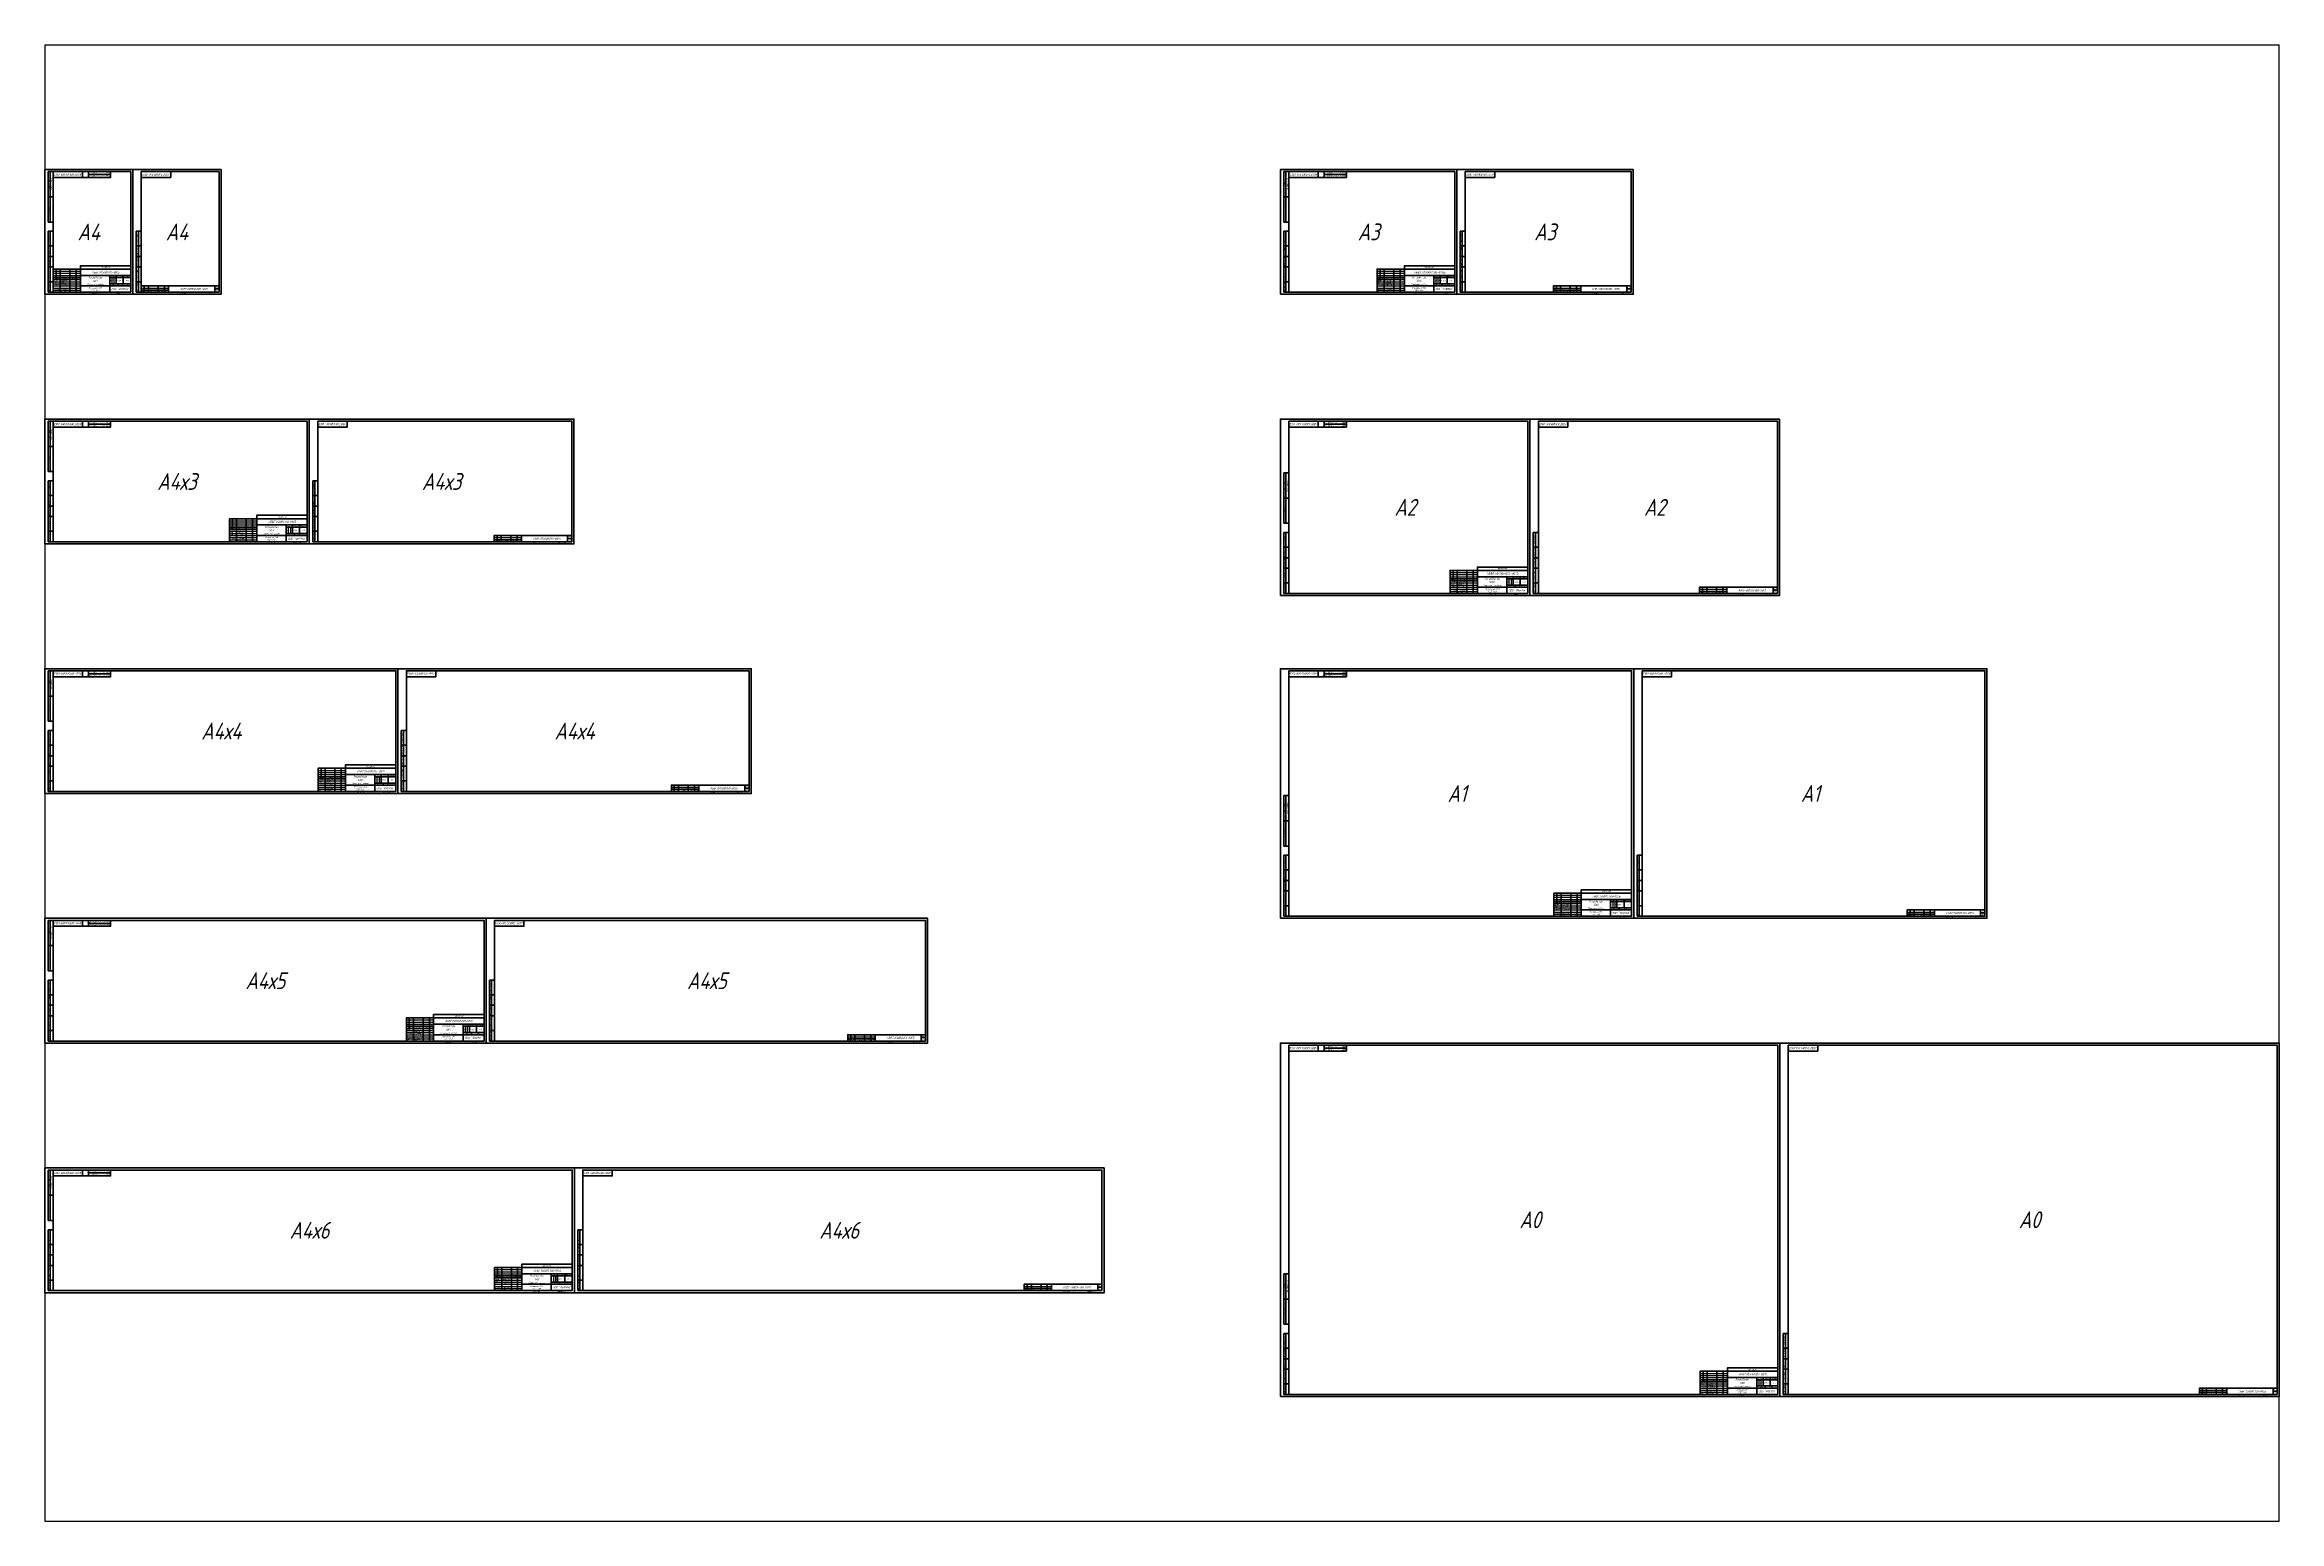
# Model space of a CAD drawing. Header units: inches. Extents: x 0 to 5320, y -3514 to 0.
import ezdxf

# ---------------------------------------------------------------- set-up
doc = ezdxf.new("R2010")
doc.units = ezdxf.units.IN
doc.header["$MEASUREMENT"] = 0
doc.layers.get('Defpoints').update_dxf_attribs({"color": 30})
doc.styles.add('GOST_A_05.0', font='GOST_A.TTF', dxfattribs={"height": 5})
doc.styles.add('GOST_A_40.0', font='GOST_A.TTF', dxfattribs={"height": 40})
doc.styles.add('GOST_B_02.5', font='GOST_A.TTF', dxfattribs={"height": 2.5})
doc.styles.add('GOST_B_03.5', font='GOST_A.TTF', dxfattribs={"height": 3.5})
doc.styles.get("Standard").update_dxf_attribs({"font": 'arial.ttf'})
doc.styles.add('Аннотативный', font='arial.ttf')

msp = doc.modelspace()

# ---------------------------------------------------------------- linework, layer by layer
for p, q in [((0, 0), (0, -3514)), ((0, 0), (5320, 0)), ((5320, -3514), (5320, 0)), ((60, -534), (75, -534)), ((3212, -534), (3227, -534)), ((480, -1128), (495, -1128)), ((3386, -1251), (3401, -1251)), ((691, -1722), (706, -1722)), ((3633, -2019), (3648, -2019)), ((901, -2316), (916, -2316)), ((1111, -2910), (1126, -2910)), ((3981, -3157), (3996, -3157)), ((0, -3514), (5320, -3514))]:
    msp.add_line(p, q)
at = {"lineweight": 50}
for p, q in [((8, -302), (8, -422)), ((8, -302), (20, -302)), ((13, -302), (13, -422)), ((90, -302), (90, -316)), ((104, -302), (104, -316)), ((104, -309), (157, -309)), ((2950, -302), (2950, -422)), ((2950, -302), (2962, -302)), ((2955, -302), (2955, -422)), ((3032, -302), (3032, -316)), ((3046, -302), (3046, -316)), ((3046, -309), (3099, -309)), ((8, -362), (20, -362)), ((2950, -362), (2962, -362)), ((8, -422), (20, -422)), ((2950, -422), (2962, -422)), ((8, -589), (8, -444)), ((8, -444), (8, -529)), ((8, -444), (20, -444)), ((13, -444), (13, -589)), ((218, -589), (218, -444)), ((218, -444), (218, -529)), ((218, -444), (230, -444)), ((223, -444), (223, -589)), ((2950, -589), (2950, -444)), ((2950, -444), (2950, -529)), ((2950, -444), (2962, -444)), ((2955, -444), (2955, -589)), ((3370, -589), (3370, -444)), ((3370, -444), (3370, -529)), ((3370, -444), (3382, -444)), ((3375, -444), (3375, -589)), ((8, -479), (20, -479)), ((8, -504), (20, -504)), ((8, -529), (20, -529)), ((218, -479), (230, -479)), ((218, -504), (230, -504)), ((218, -529), (230, -529)), ((2950, -479), (2962, -479)), ((2950, -504), (2962, -504)), ((2950, -529), (2962, -529)), ((3370, -479), (3382, -479)), ((3370, -504), (3382, -504)), ((3370, -529), (3382, -529)), ((8, -564), (20, -564)), ((20, -554), (85, -554)), ((20, -559), (85, -559)), ((27, -534), (27, -559)), ((37, -534), (37, -589)), ((60, -534), (60, -589)), ((75, -534), (75, -589)), ((85, -549), (205, -549)), ((85, -574), (205, -574)), ((155, -549), (155, -589)), ((155, -554), (205, -554)), ((155, -569), (205, -569)), ((170, -549), (170, -569)), ((175, -569), (175, -574)), ((187, -549), (187, -569)), ((218, -564), (230, -564)), ((230, -584), (295, -584)), ((237, -574), (237, -589)), ((247, -574), (247, -589)), ((270, -574), (270, -589)), ((285, -574), (285, -589)), ((295, -574), (415, -574)), ((295, -574), (295, -589)), ((405, -574), (405, -589)), ((415, -581), (405, -581)), ((2950, -564), (2962, -564)), ((3172, -554), (3237, -554)), ((3172, -559), (3237, -559)), ((3179, -534), (3179, -559)), ((3189, -534), (3189, -589)), ((3212, -534), (3212, -589)), ((3227, -534), (3227, -589)), ((3237, -549), (3357, -549)), ((3237, -574), (3357, -574)), ((3307, -549), (3307, -589)), ((3307, -554), (3357, -554)), ((3307, -569), (3357, -569)), ((3322, -549), (3322, -569)), ((3327, -569), (3327, -574)), ((3339, -549), (3339, -569)), ((3370, -564), (3382, -564)), ((3592, -584), (3657, -584)), ((3599, -574), (3599, -589)), ((3609, -574), (3609, -589)), ((3632, -574), (3632, -589)), ((3647, -574), (3647, -589)), ((3657, -574), (3777, -574)), ((3657, -574), (3657, -589)), ((3767, -574), (3767, -589)), ((3777, -581), (3767, -581)), ((8, -589), (20, -589)), ((218, -589), (230, -589)), ((230, -589), (295, -589)), ((295, -589), (415, -589)), ((2950, -589), (2962, -589)), ((3370, -589), (3382, -589)), ((3592, -589), (3657, -589)), ((3657, -589), (3777, -589)), ((8, -896), (8, -1016)), ((8, -896), (20, -896)), ((13, -896), (13, -1016)), ((90, -896), (90, -910)), ((104, -896), (104, -910)), ((104, -903), (157, -903)), ((3032, -896), (3032, -910)), ((3046, -896), (3046, -910)), ((3046, -903), (3099, -903)), ((8, -956), (20, -956)), ((8, -1016), (20, -1016)), ((8, -1183), (8, -1038)), ((8, -1038), (8, -1123)), ((8, -1038), (20, -1038)), ((13, -1038), (13, -1183)), ((638, -1183), (638, -1038)), ((638, -1038), (638, -1123)), ((638, -1038), (650, -1038)), ((643, -1038), (643, -1183)), ((2950, -1019), (2950, -1139)), ((2950, -1019), (2962, -1019)), ((2955, -1019), (2955, -1139)), ((8, -1073), (20, -1073)), ((8, -1098), (20, -1098)), ((638, -1073), (650, -1073)), ((638, -1098), (650, -1098)), ((2950, -1079), (2962, -1079)), ((8, -1123), (20, -1123)), ((8, -1158), (20, -1158)), ((440, -1148), (505, -1148)), ((440, -1153), (505, -1153)), ((447, -1128), (447, -1153)), ((457, -1128), (457, -1183)), ((480, -1128), (480, -1183)), ((495, -1128), (495, -1183)), ((505, -1143), (625, -1143)), ((505, -1168), (625, -1168)), ((575, -1143), (575, -1183)), ((575, -1148), (625, -1148)), ((575, -1163), (625, -1163)), ((590, -1143), (590, -1163)), ((595, -1163), (595, -1168)), ((607, -1143), (607, -1163)), ((638, -1123), (650, -1123)), ((638, -1158), (650, -1158)), ((1077, -1168), (1077, -1183)), ((1087, -1168), (1087, -1183)), ((1110, -1168), (1110, -1183)), ((1125, -1168), (1125, -1183)), ((1135, -1168), (1255, -1168)), ((1135, -1168), (1135, -1183)), ((1245, -1168), (1245, -1183)), ((2950, -1139), (2962, -1139)), ((2950, -1306), (2950, -1161)), ((2950, -1161), (2950, -1246)), ((2950, -1161), (2962, -1161)), ((2955, -1161), (2955, -1306)), ((3544, -1306), (3544, -1161)), ((3544, -1161), (3544, -1246)), ((3544, -1161), (3556, -1161)), ((3549, -1161), (3549, -1306)), ((8, -1183), (20, -1183)), ((638, -1183), (650, -1183)), ((1070, -1178), (1135, -1178)), ((1070, -1183), (1135, -1183)), ((1135, -1183), (1255, -1183)), ((1255, -1175), (1245, -1175)), ((2950, -1196), (2962, -1196)), ((2950, -1221), (2962, -1221)), ((3544, -1196), (3556, -1196)), ((3544, -1221), (3556, -1221)), ((2950, -1246), (2962, -1246)), ((3346, -1271), (3411, -1271)), ((3346, -1276), (3411, -1276)), ((3353, -1251), (3353, -1276)), ((3363, -1251), (3363, -1306)), ((3386, -1251), (3386, -1306)), ((3401, -1251), (3401, -1306)), ((3411, -1266), (3531, -1266)), ((3481, -1266), (3481, -1306)), ((3481, -1271), (3531, -1271)), ((3496, -1266), (3496, -1286)), ((3513, -1266), (3513, -1286)), ((3544, -1246), (3556, -1246)), ((2950, -1281), (2962, -1281)), ((2950, -1306), (2962, -1306)), ((3411, -1291), (3531, -1291)), ((3481, -1286), (3531, -1286)), ((3501, -1286), (3501, -1291)), ((3544, -1281), (3556, -1281)), ((3544, -1306), (3556, -1306)), ((3940, -1301), (4005, -1301)), ((3940, -1306), (4005, -1306)), ((3947, -1291), (3947, -1306)), ((3957, -1291), (3957, -1306)), ((3980, -1291), (3980, -1306)), ((3995, -1291), (3995, -1306)), ((4005, -1291), (4125, -1291)), ((4005, -1291), (4005, -1306)), ((4005, -1306), (4125, -1306)), ((4115, -1291), (4115, -1306)), ((4125, -1298), (4115, -1298)), ((8, -1490), (8, -1610)), ((8, -1490), (20, -1490)), ((13, -1490), (13, -1610)), ((90, -1490), (90, -1504)), ((104, -1490), (104, -1504)), ((104, -1497), (157, -1497)), ((3032, -1490), (3032, -1504)), ((3046, -1490), (3046, -1504)), ((3046, -1497), (3099, -1497)), ((8, -1550), (20, -1550)), ((8, -1610), (20, -1610)), ((8, -1777), (8, -1632)), ((8, -1632), (8, -1717)), ((8, -1632), (20, -1632)), ((13, -1632), (13, -1777)), ((849, -1777), (849, -1632)), ((849, -1632), (849, -1717)), ((849, -1632), (861, -1632)), ((854, -1632), (854, -1777)), ((8, -1667), (20, -1667)), ((8, -1692), (20, -1692)), ((849, -1667), (861, -1667)), ((849, -1692), (861, -1692)), ((8, -1717), (20, -1717)), ((8, -1752), (20, -1752)), ((651, -1742), (716, -1742)), ((651, -1747), (716, -1747)), ((658, -1722), (658, -1747)), ((668, -1722), (668, -1777)), ((691, -1722), (691, -1777)), ((706, -1722), (706, -1777)), ((716, -1737), (836, -1737)), ((786, -1737), (786, -1777)), ((786, -1742), (836, -1742)), ((801, -1737), (801, -1757)), ((818, -1737), (818, -1757)), ((849, -1717), (861, -1717)), ((849, -1752), (861, -1752)), ((8, -1777), (20, -1777)), ((716, -1762), (836, -1762)), ((786, -1757), (836, -1757)), ((806, -1757), (806, -1762)), ((849, -1777), (861, -1777)), ((1492, -1772), (1557, -1772)), ((1492, -1777), (1557, -1777)), ((1499, -1762), (1499, -1777)), ((1509, -1762), (1509, -1777)), ((1532, -1762), (1532, -1777)), ((1547, -1762), (1547, -1777)), ((1557, -1762), (1677, -1762)), ((1557, -1762), (1557, -1777)), ((1557, -1777), (1677, -1777)), ((1667, -1762), (1667, -1777)), ((1677, -1769), (1667, -1769)), ((2950, -1787), (2950, -1907)), ((2950, -1787), (2962, -1787)), ((2955, -1787), (2955, -1907)), ((2950, -1847), (2962, -1847)), ((2950, -1907), (2962, -1907)), ((2950, -2074), (2950, -1929)), ((2950, -1929), (2950, -2014)), ((2950, -1929), (2962, -1929)), ((2950, -1964), (2962, -1964)), ((2955, -1929), (2955, -2074)), ((3791, -2074), (3791, -1929)), ((3791, -1929), (3791, -2014)), ((3791, -1929), (3803, -1929)), ((3791, -1964), (3803, -1964)), ((3796, -1929), (3796, -2074)), ((2950, -1989), (2962, -1989)), ((2950, -2014), (2962, -2014)), ((3600, -2019), (3600, -2044)), ((3610, -2019), (3610, -2074)), ((3633, -2019), (3633, -2074)), ((3648, -2019), (3648, -2074)), ((3791, -1989), (3803, -1989)), ((3791, -2014), (3803, -2014)), ((2950, -2049), (2962, -2049)), ((2950, -2074), (2962, -2074)), ((3593, -2039), (3658, -2039)), ((3593, -2044), (3658, -2044)), ((3658, -2034), (3778, -2034)), ((3658, -2059), (3778, -2059)), ((3728, -2034), (3728, -2074)), ((3728, -2039), (3778, -2039)), ((3728, -2054), (3778, -2054)), ((3743, -2034), (3743, -2054)), ((3748, -2054), (3748, -2059)), ((3760, -2034), (3760, -2054)), ((3791, -2049), (3803, -2049)), ((3791, -2074), (3803, -2074)), ((4434, -2069), (4499, -2069)), ((4434, -2074), (4499, -2074)), ((4441, -2059), (4441, -2074)), ((4451, -2059), (4451, -2074)), ((4474, -2059), (4474, -2074)), ((4489, -2059), (4489, -2074)), ((4499, -2059), (4619, -2059)), ((4499, -2059), (4499, -2074)), ((4499, -2074), (4619, -2074)), ((4609, -2059), (4609, -2074)), ((4619, -2066), (4609, -2066)), ((8, -2084), (8, -2204)), ((8, -2084), (20, -2084)), ((13, -2084), (13, -2204)), ((90, -2084), (90, -2098)), ((104, -2084), (104, -2098)), ((104, -2091), (157, -2091)), ((8, -2144), (20, -2144)), ((8, -2204), (20, -2204)), ((8, -2371), (8, -2226)), ((8, -2226), (8, -2311)), ((8, -2226), (20, -2226)), ((13, -2226), (13, -2371)), ((1059, -2371), (1059, -2226)), ((1059, -2226), (1059, -2311)), ((1059, -2226), (1071, -2226)), ((1064, -2226), (1064, -2371)), ((8, -2261), (20, -2261)), ((8, -2286), (20, -2286)), ((1059, -2261), (1071, -2261)), ((1059, -2286), (1071, -2286)), ((8, -2311), (20, -2311)), ((861, -2336), (926, -2336)), ((868, -2316), (868, -2341)), ((878, -2316), (878, -2371)), ((901, -2316), (901, -2371)), ((916, -2316), (916, -2371)), ((926, -2331), (1046, -2331)), ((996, -2331), (996, -2371)), ((996, -2336), (1046, -2336)), ((1011, -2331), (1011, -2351)), ((1028, -2331), (1028, -2351)), ((1059, -2311), (1071, -2311)), ((8, -2346), (20, -2346)), ((8, -2371), (20, -2371)), ((861, -2341), (926, -2341)), ((926, -2356), (1046, -2356)), ((996, -2351), (1046, -2351)), ((1016, -2351), (1016, -2356)), ((1059, -2346), (1071, -2346)), ((1059, -2371), (1071, -2371)), ((1912, -2366), (1977, -2366)), ((1912, -2371), (1977, -2371)), ((1919, -2356), (1919, -2371)), ((1929, -2356), (1929, -2371)), ((1952, -2356), (1952, -2371)), ((1967, -2356), (1967, -2371)), ((1977, -2356), (2097, -2356)), ((1977, -2356), (1977, -2371)), ((1977, -2371), (2097, -2371)), ((2087, -2356), (2087, -2371)), ((2097, -2363), (2087, -2363)), ((3032, -2381), (3032, -2395)), ((3046, -2381), (3046, -2395)), ((3046, -2388), (3099, -2388)), ((8, -2678), (8, -2798)), ((8, -2678), (20, -2678)), ((13, -2678), (13, -2798)), ((90, -2678), (90, -2692)), ((104, -2678), (104, -2692)), ((104, -2685), (157, -2685)), ((8, -2738), (20, -2738)), ((8, -2798), (20, -2798)), ((8, -2965), (8, -2820)), ((8, -2820), (8, -2905)), ((8, -2820), (20, -2820)), ((8, -2855), (20, -2855)), ((13, -2820), (13, -2965)), ((1269, -2965), (1269, -2820)), ((1269, -2820), (1269, -2905)), ((1269, -2820), (1281, -2820)), ((1269, -2855), (1281, -2855)), ((1274, -2820), (1274, -2965)), ((8, -2880), (20, -2880)), ((8, -2905), (20, -2905)), ((1078, -2910), (1078, -2935)), ((1088, -2910), (1088, -2965)), ((1111, -2910), (1111, -2965)), ((1126, -2910), (1126, -2965)), ((1136, -2925), (1256, -2925)), ((1206, -2925), (1206, -2965)), ((1221, -2925), (1221, -2945)), ((1238, -2925), (1238, -2945)), ((1269, -2880), (1281, -2880)), ((1269, -2905), (1281, -2905)), ((2950, -2925), (2950, -3045)), ((2950, -2925), (2962, -2925)), ((2955, -2925), (2955, -3045)), ((8, -2940), (20, -2940)), ((8, -2965), (20, -2965)), ((1071, -2930), (1136, -2930)), ((1071, -2935), (1136, -2935)), ((1136, -2950), (1256, -2950)), ((1206, -2930), (1256, -2930)), ((1206, -2945), (1256, -2945)), ((1226, -2945), (1226, -2950)), ((1269, -2940), (1281, -2940)), ((1269, -2965), (1281, -2965)), ((2332, -2960), (2397, -2960)), ((2332, -2965), (2397, -2965)), ((2339, -2950), (2339, -2965)), ((2349, -2950), (2349, -2965)), ((2372, -2950), (2372, -2965)), ((2387, -2950), (2387, -2965)), ((2397, -2950), (2517, -2950)), ((2397, -2950), (2397, -2965)), ((2397, -2965), (2517, -2965)), ((2507, -2950), (2507, -2965)), ((2517, -2957), (2507, -2957)), ((2950, -2985), (2962, -2985)), ((2950, -3045), (2962, -3045)), ((2950, -3212), (2950, -3067)), ((2950, -3067), (2950, -3152)), ((2950, -3067), (2962, -3067)), ((2955, -3067), (2955, -3212)), ((4139, -3212), (4139, -3067)), ((4139, -3067), (4139, -3152)), ((4139, -3067), (4151, -3067)), ((4144, -3067), (4144, -3212)), ((2950, -3102), (2962, -3102)), ((2950, -3127), (2962, -3127)), ((4139, -3102), (4151, -3102)), ((4139, -3127), (4151, -3127)), ((2950, -3152), (2962, -3152)), ((2950, -3187), (2962, -3187)), ((3941, -3177), (4006, -3177)), ((3941, -3182), (4006, -3182)), ((3948, -3157), (3948, -3182)), ((3958, -3157), (3958, -3212)), ((3981, -3157), (3981, -3212)), ((3996, -3157), (3996, -3212)), ((4006, -3172), (4126, -3172)), ((4076, -3172), (4076, -3212)), ((4076, -3177), (4126, -3177)), ((4076, -3192), (4126, -3192)), ((4091, -3172), (4091, -3192)), ((4096, -3192), (4096, -3197)), ((4108, -3172), (4108, -3192)), ((4139, -3152), (4151, -3152)), ((4139, -3187), (4151, -3187)), ((2950, -3212), (2962, -3212)), ((4006, -3197), (4126, -3197)), ((4139, -3212), (4151, -3212)), ((5130, -3207), (5195, -3207)), ((5130, -3212), (5195, -3212)), ((5137, -3197), (5137, -3212)), ((5147, -3197), (5147, -3212)), ((5170, -3197), (5170, -3212)), ((5185, -3197), (5185, -3212)), ((5195, -3197), (5315, -3197)), ((5195, -3197), (5195, -3212)), ((5195, -3212), (5315, -3212)), ((5305, -3197), (5305, -3212)), ((5315, -3204), (5305, -3204))]:
    msp.add_line(p, q, dxfattribs=at)
at = {"lineweight": 25}
for p, q in [((20, -539), (85, -539)), ((20, -544), (85, -544)), ((20, -549), (85, -549)), ((20, -564), (85, -564)), ((20, -569), (85, -569)), ((20, -574), (85, -574)), ((20, -579), (85, -579)), ((20, -584), (85, -584)), ((160, -554), (160, -569)), ((165, -554), (165, -569)), ((230, -579), (295, -579)), ((3172, -539), (3237, -539)), ((3172, -544), (3237, -544)), ((3172, -549), (3237, -549)), ((3172, -564), (3237, -564)), ((3172, -569), (3237, -569)), ((3172, -574), (3237, -574)), ((3172, -579), (3237, -579)), ((3172, -584), (3237, -584)), ((3312, -554), (3312, -569)), ((3317, -554), (3317, -569)), ((3592, -579), (3657, -579)), ((440, -1133), (505, -1133)), ((440, -1138), (505, -1138)), ((440, -1143), (505, -1143)), ((440, -1158), (505, -1158)), ((440, -1163), (505, -1163)), ((440, -1168), (505, -1168)), ((580, -1148), (580, -1163)), ((585, -1148), (585, -1163)), ((440, -1173), (505, -1173)), ((440, -1178), (505, -1178)), ((1070, -1173), (1135, -1173)), ((3346, -1256), (3411, -1256)), ((3346, -1261), (3411, -1261)), ((3346, -1266), (3411, -1266)), ((3486, -1271), (3486, -1286)), ((3491, -1271), (3491, -1286)), ((3346, -1281), (3411, -1281)), ((3346, -1286), (3411, -1286)), ((3346, -1291), (3411, -1291)), ((3346, -1296), (3411, -1296)), ((3346, -1301), (3411, -1301)), ((3940, -1296), (4005, -1296)), ((651, -1727), (716, -1727)), ((651, -1732), (716, -1732)), ((651, -1737), (716, -1737)), ((651, -1752), (716, -1752)), ((791, -1742), (791, -1757)), ((796, -1742), (796, -1757)), ((651, -1757), (716, -1757)), ((651, -1762), (716, -1762)), ((651, -1767), (716, -1767)), ((651, -1772), (716, -1772)), ((1492, -1767), (1557, -1767)), ((3593, -2024), (3658, -2024)), ((3593, -2029), (3658, -2029)), ((3593, -2034), (3658, -2034)), ((3593, -2049), (3658, -2049)), ((3593, -2054), (3658, -2054)), ((3593, -2059), (3658, -2059)), ((3593, -2064), (3658, -2064)), ((3593, -2069), (3658, -2069)), ((3733, -2039), (3733, -2054)), ((3738, -2039), (3738, -2054)), ((4434, -2064), (4499, -2064)), ((861, -2321), (926, -2321)), ((861, -2326), (926, -2326)), ((861, -2331), (926, -2331)), ((1001, -2336), (1001, -2351)), ((1006, -2336), (1006, -2351)), ((861, -2346), (926, -2346)), ((861, -2351), (926, -2351)), ((861, -2356), (926, -2356)), ((861, -2361), (926, -2361)), ((861, -2366), (926, -2366)), ((1912, -2361), (1977, -2361)), ((1071, -2915), (1136, -2915)), ((1071, -2920), (1136, -2920)), ((1071, -2925), (1136, -2925)), ((1071, -2940), (1136, -2940)), ((1071, -2945), (1136, -2945)), ((1071, -2950), (1136, -2950)), ((1071, -2955), (1136, -2955)), ((1071, -2960), (1136, -2960)), ((1211, -2930), (1211, -2945)), ((1216, -2930), (1216, -2945)), ((2332, -2955), (2397, -2955)), ((3941, -3162), (4006, -3162)), ((3941, -3167), (4006, -3167)), ((3941, -3172), (4006, -3172)), ((3941, -3187), (4006, -3187)), ((3941, -3192), (4006, -3192)), ((4081, -3177), (4081, -3192)), ((4086, -3177), (4086, -3192)), ((3941, -3197), (4006, -3197)), ((3941, -3202), (4006, -3202)), ((3941, -3207), (4006, -3207)), ((5130, -3202), (5195, -3202))]:
    msp.add_line(p, q, dxfattribs=at)
at = {"lineweight": 50}
for points in [[(205, -589), (20, -589), (20, -302), (205, -302)], [(20, -302), (157, -302), (157, -316), (20, -316)], [(415, -589), (230, -589), (230, -302), (415, -302)], [(230, -302), (300, -302), (300, -316), (230, -316)], [(2962, -302), (3099, -302), (3099, -316), (2962, -316)], [(3357, -589), (2962, -589), (2962, -302), (3357, -302)], [(3777, -589), (3382, -589), (3382, -302), (3777, -302)], [(3382, -302), (3452, -302), (3452, -316), (3382, -316)], [(205, -534), (85, -534), (85, -526), (205, -526)], [(3357, -534), (3237, -534), (3237, -526), (3357, -526)], [(205, -589), (20, -589), (20, -534), (205, -534)], [(205, -589), (85, -589), (85, -534), (205, -534)], [(415, -589), (230, -589), (230, -574), (415, -574)], [(3357, -589), (3172, -589), (3172, -534), (3357, -534)], [(3357, -589), (3237, -589), (3237, -534), (3357, -534)], [(3777, -589), (3592, -589), (3592, -574), (3777, -574)], [(625, -1183), (20, -1183), (20, -896), (625, -896)], [(20, -896), (157, -896), (157, -910), (20, -910)], [(1255, -1183), (650, -1183), (650, -896), (1255, -896)], [(650, -896), (720, -896), (720, -910), (650, -910)], [(2962, -896), (3099, -896), (3099, -910), (2962, -910)], [(3531, -1306), (2962, -1306), (2962, -896), (3531, -896)], [(4125, -1306), (3556, -1306), (3556, -896), (4125, -896)], [(3556, -896), (3626, -896), (3626, -910), (3556, -910)], [(625, -1183), (440, -1183), (440, -1128), (625, -1128)], [(625, -1128), (505, -1128), (505, -1120), (625, -1120)], [(625, -1183), (505, -1183), (505, -1128), (625, -1128)], [(1255, -1183), (1070, -1183), (1070, -1168), (1255, -1168)], [(3531, -1306), (3346, -1306), (3346, -1251), (3531, -1251)], [(3531, -1251), (3411, -1251), (3411, -1243), (3531, -1243)], [(3531, -1306), (3411, -1306), (3411, -1251), (3531, -1251)], [(4125, -1306), (3940, -1306), (3940, -1291), (4125, -1291)], [(836, -1777), (20, -1777), (20, -1490), (836, -1490)], [(20, -1490), (157, -1490), (157, -1504), (20, -1504)], [(1677, -1777), (861, -1777), (861, -1490), (1677, -1490)], [(861, -1490), (931, -1490), (931, -1504), (861, -1504)], [(2962, -1490), (3099, -1490), (3099, -1504), (2962, -1504)], [(2962, -1490), (3778, -1490), (3778, -2074), (2962, -2074)], [(3803, -1490), (4619, -1490), (4619, -2074), (3803, -2074)], [(3803, -1490), (3873, -1490), (3873, -1504), (3803, -1504)], [(836, -1777), (651, -1777), (651, -1722), (836, -1722)], [(836, -1722), (716, -1722), (716, -1714), (836, -1714)], [(836, -1777), (716, -1777), (716, -1722), (836, -1722)], [(1677, -1777), (1492, -1777), (1492, -1762), (1677, -1762)], [(3778, -2074), (3593, -2074), (3593, -2019), (3778, -2019)], [(3778, -2019), (3658, -2019), (3658, -2011), (3778, -2011)], [(3778, -2074), (3658, -2074), (3658, -2019), (3778, -2019)], [(4619, -2074), (4434, -2074), (4434, -2059), (4619, -2059)], [(1046, -2371), (20, -2371), (20, -2084), (1046, -2084)], [(20, -2084), (157, -2084), (157, -2098), (20, -2098)], [(2097, -2371), (1071, -2371), (1071, -2084), (2097, -2084)], [(1071, -2084), (1141, -2084), (1141, -2098), (1071, -2098)], [(1046, -2371), (861, -2371), (861, -2316), (1046, -2316)], [(1046, -2316), (926, -2316), (926, -2308), (1046, -2308)], [(1046, -2371), (926, -2371), (926, -2316), (1046, -2316)], [(2097, -2371), (1912, -2371), (1912, -2356), (2097, -2356)], [(2962, -2381), (3099, -2381), (3099, -2395), (2962, -2395)], [(4126, -3212), (2962, -3212), (2962, -2381), (4126, -2381)], [(5315, -3212), (4151, -3212), (4151, -2381), (5315, -2381)], [(4151, -2381), (4221, -2381), (4221, -2395), (4151, -2395)], [(1256, -2965), (20, -2965), (20, -2678), (1256, -2678)], [(20, -2678), (157, -2678), (157, -2692), (20, -2692)], [(2517, -2965), (1281, -2965), (1281, -2678), (2517, -2678)], [(1281, -2678), (1351, -2678), (1351, -2692), (1281, -2692)], [(1256, -2965), (1071, -2965), (1071, -2910), (1256, -2910)], [(1256, -2910), (1136, -2910), (1136, -2902), (1256, -2902)], [(1256, -2965), (1136, -2965), (1136, -2910), (1256, -2910)], [(2517, -2965), (2332, -2965), (2332, -2950), (2517, -2950)], [(4126, -3212), (3941, -3212), (3941, -3157), (4126, -3157)], [(4126, -3157), (4006, -3157), (4006, -3149), (4126, -3149)], [(4126, -3212), (4006, -3212), (4006, -3157), (4126, -3157)], [(5315, -3212), (5130, -3212), (5130, -3197), (5315, -3197)]]:
    msp.add_lwpolyline(points, close=True, dxfattribs=at)
at = {"layer": 'Defpoints', "lineweight": 50}
for points in [[(0, -594), (210, -594), (210, -297), (0, -297)], [(210, -594), (420, -594), (420, -297), (210, -297)], [(2942, -594), (3362, -594), (3362, -297), (2942, -297)], [(3362, -594), (3782, -594), (3782, -297), (3362, -297)], [(0, -1188), (630, -1188), (630, -891), (0, -891)], [(630, -1188), (1260, -1188), (1260, -891), (630, -891)], [(2942, -1311), (3536, -1311), (3536, -891), (2942, -891)], [(3536, -1311), (4130, -1311), (4130, -891), (3536, -891)], [(0, -1782), (841, -1782), (841, -1485), (0, -1485)], [(841, -1782), (1682, -1782), (1682, -1485), (841, -1485)], [(2942, -2079), (3783, -2079), (3783, -1485), (2942, -1485)], [(3783, -2079), (4624, -2079), (4624, -1485), (3783, -1485)], [(0, -2376), (1051, -2376), (1051, -2079), (0, -2079)], [(1051, -2376), (2102, -2376), (2102, -2079), (1051, -2079)], [(2942, -3217), (4131, -3217), (4131, -2376), (2942, -2376)], [(4131, -3217), (5320, -3217), (5320, -2376), (4131, -2376)], [(0, -2970), (1261, -2970), (1261, -2673), (0, -2673)], [(1261, -2970), (2522, -2970), (2522, -2673), (1261, -2673)]]:
    msp.add_lwpolyline(points, close=True, dxfattribs=at)

# ---------------------------------------------------------------- texts
at = {"color": 1, "lineweight": 13}
for s, insert, char_height, width, attachment_point, rotation, style in [('{\\fGOST type A|b0|i1|c204|p34;АБВГ.000000.000-00СБ}', (55, -309), 5, 70, 5, 180, 'GOST_A_05.0'), ('{\\fGOST type A|b0|i1|c204|p34;№000/ Х / Х / ХХХХ ГГГГ}', (130.5, -305.5), 3.5, 53, 5, 180, 'GOST_B_03.5'), ('{\\fGOST type A|b0|i1|c204|p34;№000/ Х / Х / ХХХХ ГГГГ}', (130.5, -312.5), 3.5, 53, 5, 180, 'GOST_B_03.5'), ('{\\fGOST type A|b0|i1|c204|p34;АБВГ.000000.000-00СБ}', (265, -309), 5, 70, 5, 180, 'GOST_A_05.0'), ('АБВГ.000000.000-00СБ', (2997, -309), 5, 70, 5, 180, 'GOST_A_05.0'), ('№000/ Х / Х / ХХХХ ГГГГ', (3072.5, -305.5), 3.5, 53, 5, 180, 'GOST_B_03.5'), ('№000/ Х / Х / ХХХХ ГГГГ', (3072.5, -312.5), 3.5, 53, 5, 180, 'GOST_B_03.5'), ('АБВГ.000000.000-00СБ', (3417, -309), 5, 70, 5, 180, 'GOST_A_05.0'), ('{\\fGOST type A|b0|i1|c204|p34;АБВГ.000000.000-00}', (15.25, -332), 2.5, 60, 2, 90, 'GOST_B_02.5'), ('АБВГ.000000.000-00', (2957.25, -332), 2.5, 60, 2, 90, 'GOST_B_02.5'), ('{\\fGOST type A|b0|i1|c204|p34;АБВГ.000000.000-00СБ}', (55, -903), 5, 70, 5, 180, 'GOST_A_05.0'), ('{\\fGOST type A|b0|i1|c204|p34;№000/ Х / Х / ХХХХ ГГГГ}', (130.5, -899.5), 3.5, 53, 5, 180, 'GOST_B_03.5'), ('{\\fGOST type A|b0|i1|c204|p34;АБВГ.000000.000-00СБ}', (685, -903), 5, 70, 5, 180, 'GOST_A_05.0'), ('{\\fGOST type A|b0|i1|c204|p34;АБВГ.000000.000-00СБ}', (2997, -903), 5, 70, 5, 180, 'GOST_A_05.0'), ('{\\fGOST type A|b0|i1|c204|p34;№000/ Х / Х / ХХХХ ГГГГ}', (3072.5, -899.5), 3.5, 53, 5, 180, 'GOST_B_03.5'), ('{\\fGOST type A|b0|i1|c204|p34;АБВГ.000000.000-00СБ}', (3591, -903), 5, 70, 5, 180, 'GOST_A_05.0'), ('{\\fGOST type A|b0|i1|c204|p34;АБВГ.000000.000-00}', (15.25, -926), 2.5, 60, 2, 90, 'GOST_B_02.5'), ('{\\fGOST type A|b0|i1|c204|p34;№000/ Х / Х / ХХХХ ГГГГ}', (130.5, -906.5), 3.5, 53, 5, 180, 'GOST_B_03.5'), ('{\\fGOST type A|b0|i1|c204|p34;№000/ Х / Х / ХХХХ ГГГГ}', (3072.5, -906.5), 3.5, 53, 5, 180, 'GOST_B_03.5'), ('{\\fGOST type A|b0|i1|c204|p34;АБВГ.000000.000-00}', (2957.25, -1049), 2.5, 60, 2, 90, 'GOST_B_02.5'), ('{\\fGOST type A|b0|i1|c204|p34;АБВГ.000000.000-00}', (15.25, -1520), 2.5, 60, 2, 90, 'GOST_B_02.5'), ('{\\fGOST type A|b0|i1|c204|p34;АБВГ.000000.000-00СБ}', (55, -1497), 5, 70, 5, 180, 'GOST_A_05.0'), ('{\\fGOST type A|b0|i1|c204|p34;№000/ Х / Х / ХХХХ ГГГГ}', (130.5, -1493.5), 3.5, 53, 5, 180, 'GOST_B_03.5'), ('{\\fGOST type A|b0|i1|c204|p34;№000/ Х / Х / ХХХХ ГГГГ}', (130.5, -1500.5), 3.5, 53, 5, 180, 'GOST_B_03.5'), ('{\\fGOST type A|b0|i1|c204|p34;АБВГ.000000.000-00СБ}', (896, -1497), 5, 70, 5, 180, 'GOST_A_05.0'), ('{\\fGOST type A|b0|i1|c204|p34;АБВГ.000000.000-00СБ}', (2997, -1497), 5, 70, 5, 180, 'GOST_A_05.0'), ('{\\fGOST type A|b0|i1|c204|p34;№000/ Х / Х / ХХХХ ГГГГ}', (3072.5, -1493.5), 3.5, 53, 5, 180, 'GOST_B_03.5'), ('{\\fGOST type A|b0|i1|c204|p34;№000/ Х / Х / ХХХХ ГГГГ}', (3072.5, -1500.5), 3.5, 53, 5, 180, 'GOST_B_03.5'), ('{\\fGOST type A|b0|i1|c204|p34;АБВГ.000000.000-00СБ}', (3838, -1497), 5, 70, 5, 180, 'GOST_A_05.0'), ('{\\fGOST type A|b0|i1|c204|p34;АБВГ.000000.000-00}', (2957.25, -1817), 2.5, 60, 2, 90, 'GOST_B_02.5'), ('{\\fGOST type A|b0|i1|c204|p34;АБВГ.000000.000-00}', (15.25, -2114), 2.5, 60, 2, 90, 'GOST_B_02.5'), ('{\\fGOST type A|b0|i1|c204|p34;АБВГ.000000.000-00СБ}', (55, -2091), 5, 70, 5, 180, 'GOST_A_05.0'), ('{\\fGOST type A|b0|i1|c204|p34;№000/ Х / Х / ХХХХ ГГГГ}', (130.5, -2087.5), 3.5, 53, 5, 180, 'GOST_B_03.5'), ('{\\fGOST type A|b0|i1|c204|p34;№000/ Х / Х / ХХХХ ГГГГ}', (130.5, -2094.5), 3.5, 53, 5, 180, 'GOST_B_03.5'), ('{\\fGOST type A|b0|i1|c204|p34;АБВГ.000000.000-00СБ}', (1106, -2091), 5, 70, 5, 180, 'GOST_A_05.0'), ('{\\fGOST type A|b0|i1|c204|p34;АБВГ.000000.000-00СБ}', (2997, -2388), 5, 70, 5, 180, 'GOST_A_05.0'), ('{\\fGOST type A|b0|i1|c204|p34;№000/ Х / Х / ХХХХ ГГГГ}', (3072.5, -2384.5), 3.5, 53, 5, 180, 'GOST_B_03.5'), ('{\\fGOST type A|b0|i1|c204|p34;№000/ Х / Х / ХХХХ ГГГГ}', (3072.5, -2391.5), 3.5, 53, 5, 180, 'GOST_B_03.5'), ('{\\fGOST type A|b0|i1|c204|p34;АБВГ.000000.000-00СБ}', (4186, -2388), 5, 70, 5, 180, 'GOST_A_05.0'), ('{\\fGOST type A|b0|i1|c204|p34;АБВГ.000000.000-00}', (15.25, -2708), 2.5, 60, 2, 90, 'GOST_B_02.5'), ('{\\fGOST type A|b0|i1|c204|p34;АБВГ.000000.000-00СБ}', (55, -2685), 5, 70, 5, 180, 'GOST_A_05.0'), ('{\\fGOST type A|b0|i1|c204|p34;№000/ Х / Х / ХХХХ ГГГГ}', (130.5, -2681.5), 3.5, 53, 5, 180, 'GOST_B_03.5'), ('{\\fGOST type A|b0|i1|c204|p34;№000/ Х / Х / ХХХХ ГГГГ}', (130.5, -2688.5), 3.5, 53, 5, 180, 'GOST_B_03.5'), ('{\\fGOST type A|b0|i1|c204|p34;АБВГ.000000.000-00СБ}', (1316, -2685), 5, 70, 5, 180, 'GOST_A_05.0'), ('{\\fGOST type A|b0|i1|c204|p34;АБВГ.000000.000-00}', (2957.25, -2955), 2.5, 60, 2, 90, 'GOST_B_02.5')]:
    msp.add_mtext(s, dxfattribs=dict(at, insert=insert, char_height=char_height, width=width, attachment_point=attachment_point, rotation=rotation, style=style))
at = {"lineweight": 13, "char_height": 2.5, "attachment_point": 2, "rotation": 90, "style": 'GOST_B_02.5'}
for s, insert, width in [('{\\fGOST type A|b0|i1|c204|p34;Перв. примен.}', (9.25, -332), 60), ('Перв. примен.', (2951.25, -332), 60), ('{\\fGOST type A|b0|i1|c204|p34;Справ. №}', (9.25, -392), 60), ('Справ. №', (2951.25, -392), 60), ('{\\fGOST type A|b0|i1|c204|p34;Подп. и дата}', (9.25, -461.5), 35), ('{\\fGOST type A|b0|i1|c204|p34;Подп. и дата}', (219.25, -461.5), 35), ('Подп. и дата', (2951.25, -461.5), 35), ('Подп. и дата', (3371.25, -461.5), 35), ('{\\fGOST type A|b0|i1|c204|p34;Инв. № дубл.}', (9.25, -491.5), 25), ('{\\fGOST type A|b0|i1|c204|p34;Взам. инв. №}', (9.25, -516.5), 25), ('{\\fGOST type A|b0|i1|c204|p34;Инв. № дубл.}', (219.25, -491.5), 25), ('{\\fGOST type A|b0|i1|c204|p34;Взам. инв. №}', (219.25, -516.5), 25), ('Инв. № дубл.', (2951.25, -491.5), 25), ('Взам. инв. №', (2951.25, -516.5), 25), ('Инв. № дубл.', (3371.25, -491.5), 25), ('Взам. инв. №', (3371.25, -516.5), 25), ('{\\fGOST type A|b0|i1|c204|p34;Подп. и дата}', (9.25, -546.5), 35), ('{\\fGOST type A|b0|i1|c204|p34;Инв. № подл.}', (9.25, -576.5), 25), ('{\\fGOST type A|b0|i1|c204|p34;Подп. и дата}', (219.25, -546.5), 35), ('{\\fGOST type A|b0|i1|c204|p34;Инв. № подл.}', (219.25, -576.5), 25), ('Подп. и дата', (2951.25, -546.5), 35), ('Инв. № подл.', (2951.25, -576.5), 25), ('Подп. и дата', (3371.25, -546.5), 35), ('Инв. № подл.', (3371.25, -576.5), 25), ('{\\fGOST type A|b0|i1|c204|p34;Перв. примен.}', (9.25, -926), 60), ('{\\fGOST type A|b0|i1|c204|p34;Справ. №}', (9.25, -986), 60), ('{\\fGOST type A|b0|i1|c204|p34;Подп. и дата}', (9.25, -1055.5), 35), ('{\\fGOST type A|b0|i1|c204|p34;Подп. и дата}', (639.25, -1055.5), 35), ('{\\fGOST type A|b0|i1|c204|p34;Перв. примен.}', (2951.25, -1049), 60), ('{\\fGOST type A|b0|i1|c204|p34;Инв. № дубл.}', (9.25, -1085.5), 25), ('{\\fGOST type A|b0|i1|c204|p34;Взам. инв. №}', (9.25, -1110.5), 25), ('{\\fGOST type A|b0|i1|c204|p34;Инв. № дубл.}', (639.25, -1085.5), 25), ('{\\fGOST type A|b0|i1|c204|p34;Взам. инв. №}', (639.25, -1110.5), 25), ('{\\fGOST type A|b0|i1|c204|p34;Справ. №}', (2951.25, -1109), 60), ('{\\fGOST type A|b0|i1|c204|p34;Подп. и дата}', (9.25, -1140.5), 35), ('{\\fGOST type A|b0|i1|c204|p34;Инв. № подл.}', (9.25, -1170.5), 25), ('{\\fGOST type A|b0|i1|c204|p34;Подп. и дата}', (639.25, -1140.5), 35), ('{\\fGOST type A|b0|i1|c204|p34;Инв. № подл.}', (639.25, -1170.5), 25), ('{\\fGOST type A|b0|i1|c204|p34;Подп. и дата}', (2951.25, -1178.5), 35), ('{\\fGOST type A|b0|i1|c204|p34;Подп. и дата}', (3545.25, -1178.5), 35), ('{\\fGOST type A|b0|i1|c204|p34;Инв. № дубл.}', (2951.25, -1208.5), 25), ('{\\fGOST type A|b0|i1|c204|p34;Инв. № дубл.}', (3545.25, -1208.5), 25), ('{\\fGOST type A|b0|i1|c204|p34;Подп. и дата}', (2951.25, -1263.5), 35), ('{\\fGOST type A|b0|i1|c204|p34;Взам. инв. №}', (2951.25, -1233.5), 25), ('{\\fGOST type A|b0|i1|c204|p34;Подп. и дата}', (3545.25, -1263.5), 35), ('{\\fGOST type A|b0|i1|c204|p34;Взам. инв. №}', (3545.25, -1233.5), 25), ('{\\fGOST type A|b0|i1|c204|p34;Инв. № подл.}', (2951.25, -1293.5), 25), ('{\\fGOST type A|b0|i1|c204|p34;Инв. № подл.}', (3545.25, -1293.5), 25), ('{\\fGOST type A|b0|i1|c204|p34;Перв. примен.}', (9.25, -1520), 60), ('{\\fGOST type A|b0|i1|c204|p34;Справ. №}', (9.25, -1580), 60), ('{\\fGOST type A|b0|i1|c204|p34;Подп. и дата}', (9.25, -1649.5), 35), ('{\\fGOST type A|b0|i1|c204|p34;Подп. и дата}', (850.25, -1649.5), 35), ('{\\fGOST type A|b0|i1|c204|p34;Инв. № дубл.}', (9.25, -1679.5), 25), ('{\\fGOST type A|b0|i1|c204|p34;Взам. инв. №}', (9.25, -1704.5), 25), ('{\\fGOST type A|b0|i1|c204|p34;Инв. № дубл.}', (850.25, -1679.5), 25), ('{\\fGOST type A|b0|i1|c204|p34;Взам. инв. №}', (850.25, -1704.5), 25), ('{\\fGOST type A|b0|i1|c204|p34;Подп. и дата}', (9.25, -1734.5), 35), ('{\\fGOST type A|b0|i1|c204|p34;Подп. и дата}', (850.25, -1734.5), 35), ('{\\fGOST type A|b0|i1|c204|p34;Инв. № подл.}', (9.25, -1764.5), 25), ('{\\fGOST type A|b0|i1|c204|p34;Инв. № подл.}', (850.25, -1764.5), 25), ('{\\fGOST type A|b0|i1|c204|p34;Перв. примен.}', (2951.25, -1817), 60), ('{\\fGOST type A|b0|i1|c204|p34;Справ. №}', (2951.25, -1877), 60), ('{\\fGOST type A|b0|i1|c204|p34;Подп. и дата}', (2951.25, -1946.5), 35), ('{\\fGOST type A|b0|i1|c204|p34;Инв. № дубл.}', (2951.25, -1976.5), 25), ('{\\fGOST type A|b0|i1|c204|p34;Подп. и дата}', (3792.25, -1946.5), 35), ('{\\fGOST type A|b0|i1|c204|p34;Инв. № дубл.}', (3792.25, -1976.5), 25), ('{\\fGOST type A|b0|i1|c204|p34;Взам. инв. №}', (2951.25, -2001.5), 25), ('{\\fGOST type A|b0|i1|c204|p34;Взам. инв. №}', (3792.25, -2001.5), 25), ('{\\fGOST type A|b0|i1|c204|p34;Подп. и дата}', (2951.25, -2031.5), 35), ('{\\fGOST type A|b0|i1|c204|p34;Инв. № подл.}', (2951.25, -2061.5), 25), ('{\\fGOST type A|b0|i1|c204|p34;Подп. и дата}', (3792.25, -2031.5), 35), ('{\\fGOST type A|b0|i1|c204|p34;Инв. № подл.}', (3792.25, -2061.5), 25), ('{\\fGOST type A|b0|i1|c204|p34;Перв. примен.}', (9.25, -2114), 60), ('{\\fGOST type A|b0|i1|c204|p34;Справ. №}', (9.25, -2174), 60), ('{\\fGOST type A|b0|i1|c204|p34;Подп. и дата}', (9.25, -2243.5), 35), ('{\\fGOST type A|b0|i1|c204|p34;Инв. № дубл.}', (9.25, -2273.5), 25), ('{\\fGOST type A|b0|i1|c204|p34;Подп. и дата}', (1060.25, -2243.5), 35), ('{\\fGOST type A|b0|i1|c204|p34;Инв. № дубл.}', (1060.25, -2273.5), 25), ('{\\fGOST type A|b0|i1|c204|p34;Подп. и дата}', (9.25, -2328.5), 35), ('{\\fGOST type A|b0|i1|c204|p34;Взам. инв. №}', (9.25, -2298.5), 25), ('{\\fGOST type A|b0|i1|c204|p34;Подп. и дата}', (1060.25, -2328.5), 35), ('{\\fGOST type A|b0|i1|c204|p34;Взам. инв. №}', (1060.25, -2298.5), 25), ('{\\fGOST type A|b0|i1|c204|p34;Инв. № подл.}', (9.25, -2358.5), 25), ('{\\fGOST type A|b0|i1|c204|p34;Инв. № подл.}', (1060.25, -2358.5), 25), ('{\\fGOST type A|b0|i1|c204|p34;Перв. примен.}', (9.25, -2708), 60), ('{\\fGOST type A|b0|i1|c204|p34;Справ. №}', (9.25, -2768), 60), ('{\\fGOST type A|b0|i1|c204|p34;Подп. и дата}', (9.25, -2837.5), 35), ('{\\fGOST type A|b0|i1|c204|p34;Инв. № дубл.}', (9.25, -2867.5), 25), ('{\\fGOST type A|b0|i1|c204|p34;Подп. и дата}', (1270.25, -2837.5), 35), ('{\\fGOST type A|b0|i1|c204|p34;Инв. № дубл.}', (1270.25, -2867.5), 25), ('{\\fGOST type A|b0|i1|c204|p34;Подп. и дата}', (9.25, -2922.5), 35), ('{\\fGOST type A|b0|i1|c204|p34;Взам. инв. №}', (9.25, -2892.5), 25), ('{\\fGOST type A|b0|i1|c204|p34;Подп. и дата}', (1270.25, -2922.5), 35), ('{\\fGOST type A|b0|i1|c204|p34;Взам. инв. №}', (1270.25, -2892.5), 25), ('{\\fGOST type A|b0|i1|c204|p34;Инв. № подл.}', (9.25, -2952.5), 25), ('{\\fGOST type A|b0|i1|c204|p34;Инв. № подл.}', (1270.25, -2952.5), 25), ('{\\fGOST type A|b0|i1|c204|p34;Перв. примен.}', (2951.25, -2955), 60), ('{\\fGOST type A|b0|i1|c204|p34;Справ. №}', (2951.25, -3015), 60), ('{\\fGOST type A|b0|i1|c204|p34;Подп. и дата}', (2951.25, -3084.5), 35), ('{\\fGOST type A|b0|i1|c204|p34;Подп. и дата}', (4140.25, -3084.5), 35), ('{\\fGOST type A|b0|i1|c204|p34;Инв. № дубл.}', (2951.25, -3114.5), 25), ('{\\fGOST type A|b0|i1|c204|p34;Взам. инв. №}', (2951.25, -3139.5), 25), ('{\\fGOST type A|b0|i1|c204|p34;Инв. № дубл.}', (4140.25, -3114.5), 25), ('{\\fGOST type A|b0|i1|c204|p34;Взам. инв. №}', (4140.25, -3139.5), 25), ('{\\fGOST type A|b0|i1|c204|p34;Подп. и дата}', (2951.25, -3169.5), 35), ('{\\fGOST type A|b0|i1|c204|p34;Инв. № подл.}', (2951.25, -3199.5), 25), ('{\\fGOST type A|b0|i1|c204|p34;Подп. и дата}', (4140.25, -3169.5), 35), ('{\\fGOST type A|b0|i1|c204|p34;Инв. № подл.}', (4140.25, -3199.5), 25)]:
    msp.add_mtext(s, dxfattribs=dict(at, insert=insert, width=width))
at = {"color": 1, "lineweight": 13}
for s, insert, char_height, width, attachment_point, style in [('{\\fGOST type A|b0|i1|c204|p34;ХХ-ХХ-ХХ}', (145, -530), 3.5, 120, 5, 'GOST_B_03.5'), ('{\\fGOST type B|b0|i0|c204|p34;ХХ-ХХ-ХХ}', (3297, -530), 3.5, 120, 5, 'Аннотативный'), ('{\\fGOST type A|b0|i1|c204|p34;Разработал}', (38, -560.25), 2.5, 22, 1, 'GOST_B_02.5'), ('{\\fGOST type A|b0|i1|c204|p34;Проверил}', (38, -565.25), 2.5, 22, 1, 'GOST_B_02.5'), ('{\\fGOST type A|b0|i1|c204|p34;Н. контроль}', (38, -580.25), 2.5, 22, 1, 'GOST_B_02.5'), ('{\\fGOST type A|b0|i1|c204|p34;Т. контроль}', (38, -570.25), 2.5, 22, 1, 'GOST_B_02.5'), ('{\\fGOST type A|b0|i1|c204|p34;Устройство\\PХХХ}', (120, -557.75), 5, 70, 5, 'GOST_A_05.0'), ('{\\fGOST type A|b0|i1|c204|p34;Материал ХХХ\\PГОСТ ХХХ}', (120, -581.5), 3.5, 70, 5, 'GOST_B_03.5'), ('{\\fGOST type A|b0|i1|c204|p34;АБВГ.000000.000-00СБ}', (145, -541.5), 5, 120, 5, 'GOST_A_05.0'), ('{\\fGOST type A|b0|i1|c204|p34;Х}', (157.5, -561.5), 2.5, 5, 5, 'GOST_B_02.5'), ('{\\fGOST type A|b0|i1|c204|p34;Лист Х}', (165, -570.25), 2.5, 20, 2, 'GOST_B_02.5'), ('{\\fGOST type A|b0|i1|c204|p34;Х}', (162.5, -561.5), 2.5, 5, 5, 'GOST_B_02.5'), ('{\\fGOST type A|b0|i1|c204|p34;ООО "ФИРМА"}', (180, -581.5), 5, 50, 5, 'GOST_A_05.0'), ('{\\fGOST type A|b0|i1|c204|p34;Х}', (167.5, -561.5), 2.5, 5, 5, 'GOST_B_02.5'), ('{\\fGOST type A|b0|i1|c204|p34;ХХХХ г.}', (178.5, -561.5), 3.5, 17, 5, 'GOST_B_03.5'), ('{\\fGOST type A|b0|i1|c204|p34;Листов Х}', (190, -570.25), 2.5, 30, 2, 'GOST_B_02.5'), ('{\\fGOST type A|b0|i1|c204|p34;Х:Х}', (196, -561.5), 3.5, 18, 5, 'GOST_B_03.5'), ('{\\fGOST type A|b0|i1|c204|p34;АБВГ.000000.000-00СБ}', (355, -581.5), 5, 120, 5, 'GOST_A_05.0'), ('{\\fGOST type A|b0|i1|c204|p34;ХХ}', (410, -585), 3.5, 10, 5, 'GOST_B_03.5'), ('Т. контроль', (3190, -570.25), 2.5, 22, 1, 'GOST_B_02.5'), ('Разработал', (3190, -560.25), 2.5, 22, 1, 'GOST_B_02.5'), ('Проверил', (3190, -565.25), 2.5, 22, 1, 'GOST_B_02.5'), ('Н. контроль', (3190, -580.25), 2.5, 22, 1, 'GOST_B_02.5'), ('Устройство\\PХХХ', (3272, -557.75), 5, 70, 5, 'GOST_A_05.0'), ('Материал ХХХ\\PГОСТ ХХХ', (3272, -581.5), 3.5, 70, 5, 'GOST_B_03.5'), ('{\\fGOST type B|b0|i0|c204|p34;АБВГ.000000.000-00СБ}', (3297, -541.5), 5, 120, 5, 'Аннотативный'), ('Х', (3309.5, -561.5), 2.5, 5, 5, 'GOST_B_02.5'), ('Лист Х', (3317, -570.25), 2.5, 20, 2, 'GOST_B_02.5'), ('Х', (3314.5, -561.5), 2.5, 5, 5, 'GOST_B_02.5'), ('ООО "ФИРМА"', (3332, -581.5), 5, 50, 5, 'GOST_A_05.0'), ('Х', (3319.5, -561.5), 2.5, 5, 5, 'GOST_B_02.5'), ('ХХХХ г.', (3330.5, -561.5), 3.5, 17, 5, 'GOST_B_03.5'), ('Листов Х', (3342, -570.25), 2.5, 30, 2, 'GOST_B_02.5'), ('Х:Х', (3348, -561.5), 3.5, 18, 5, 'GOST_B_03.5'), ('АБВГ.000000.000-00СБ', (3717, -581.5), 5, 120, 5, 'GOST_A_05.0'), ('ХХ', (3772, -585), 2.5, 10, 5, 'GOST_B_02.5'), ('{\\fGOST type A|b0|i1|c204|p34;Утвердил}', (38, -585.25), 2.5, 22, 1, 'GOST_B_02.5'), ('Утвердил', (3190, -585.25), 2.5, 22, 1, 'GOST_B_02.5'), ('{\\fGOST type A|b0|i1|c204|p34;Разработал}', (458, -1154.25), 2.5, 22, 1, 'GOST_B_02.5'), ('{\\fGOST type A|b0|i1|c204|p34;Проверил}', (458, -1159.25), 2.5, 22, 1, 'GOST_B_02.5'), ('{\\fGOST type A|b0|i1|c204|p34;Т. контроль}', (458, -1164.25), 2.5, 22, 1, 'GOST_B_02.5'), ('{\\fGOST type A|b0|i1|c204|p34;Устройство\\PХХХ}', (540, -1151.75), 5, 70, 5, 'GOST_A_05.0'), ('{\\fGOST type A|b0|i1|c204|p34;АБВГ.000000.000-00СБ}', (565, -1135.5), 5, 120, 5, 'GOST_A_05.0'), ('{\\fGOST type A|b0|i1|c204|p34;ХХ-ХХ-ХХ}', (565, -1124), 3.5, 120, 5, 'GOST_B_03.5'), ('{\\fGOST type A|b0|i1|c204|p34;Х}', (577.5, -1155.5), 2.5, 5, 5, 'GOST_B_02.5'), ('{\\fGOST type A|b0|i1|c204|p34;Лист Х}', (585, -1164.25), 2.5, 20, 2, 'GOST_B_02.5'), ('{\\fGOST type A|b0|i1|c204|p34;Х}', (582.5, -1155.5), 2.5, 5, 5, 'GOST_B_02.5'), ('{\\fGOST type A|b0|i1|c204|p34;Х}', (587.5, -1155.5), 2.5, 5, 5, 'GOST_B_02.5'), ('{\\fGOST type A|b0|i1|c204|p34;ХХХХ г.}', (598.5, -1155.5), 3.5, 17, 5, 'GOST_B_03.5'), ('{\\fGOST type A|b0|i1|c204|p34;Листов Х}', (610, -1164.25), 2.5, 30, 2, 'GOST_B_02.5'), ('{\\fGOST type A|b0|i1|c204|p34;Х:Х}', (616, -1155.5), 3.5, 18, 5, 'GOST_B_03.5'), ('{\\fGOST type A|b0|i1|c204|p34;Утвердил}', (458, -1179.25), 2.5, 22, 1, 'GOST_B_02.5'), ('{\\fGOST type A|b0|i1|c204|p34;Н. контроль}', (458, -1174.25), 2.5, 22, 1, 'GOST_B_02.5'), ('{\\fGOST type A|b0|i1|c204|p34;Материал ХХХ\\PГОСТ ХХХ}', (540, -1175.5), 3.5, 70, 5, 'GOST_B_03.5'), ('{\\fGOST type A|b0|i1|c204|p34;ООО "ФИРМА"}', (600, -1175.5), 5, 50, 5, 'GOST_A_05.0'), ('{\\fGOST type A|b0|i1|c204|p34;АБВГ.000000.000-00СБ}', (1195, -1175.5), 5, 120, 5, 'GOST_A_05.0'), ('{\\fGOST type A|b0|i1|c204|p34;ХХ}', (1250, -1179), 3.5, 10, 5, 'GOST_B_03.5'), ('\\pxqc;{\\fGOST type B|b0|i0|c204|p34;Устройство\\PХХХ}', (3446, -1274.75), 5, 70, 5, 'GOST_A_05.0'), ('{\\fGOST type B|b0|i0|c204|p34;\\C7;АБВГ.000000.000-00СБ}', (3471, -1258.5), 5, 120, 5, 'Аннотативный'), ('{\\fGOST type B|b0|i0|c204|p34;ХХХХ г.}', (3504.5, -1278.5), 3.5, 17, 5, 'GOST_B_03.5'), ('{\\fGOST type A|b0|i1|c204|p34;Х:Х}', (3522, -1278.5), 3.5, 18, 5, 'GOST_B_03.5'), ('{\\fGOST type A|b0|i1|c204|p34;Утвердил}', (3364, -1302.25), 2.5, 22, 1, 'Аннотативный'), ('{\\fGOST type A|b0|i1|c204|p34;Разработал}', (3364, -1277.25), 2.5, 22, 1, 'Аннотативный'), ('{\\fGOST type A|b0|i1|c204|p34;Проверил}', (3364, -1282.25), 2.5, 22, 1, 'Аннотативный'), ('{\\fGOST type A|b0|i1|c204|p34;Н. контроль}', (3364, -1297.25), 2.5, 22, 1, 'Аннотативный'), ('{\\fGOST type A|b0|i1|c204|p34;Т. контроль}', (3364, -1287.25), 2.5, 22, 1, 'Аннотативный'), ('{\\fGOST type B|b0|i0|c204|p34;Материал ХХХ\\PГОСТ ХХХ}', (3446, -1298.5), 3.5, 70, 5, 'GOST_B_03.5'), ('{\\fGOST type A|b0|i1|c204|p34;Х}', (3483.5, -1278.5), 2.5, 5, 5, 'GOST_B_02.5'), ('{\\fGOST type A|b0|i1|c204|p34;Лист Х}', (3491, -1287.25), 2.5, 20, 2, 'GOST_B_02.5'), ('{\\fGOST type A|b0|i1|c204|p34;Х}', (3488.5, -1278.5), 2.5, 5, 5, 'GOST_B_02.5'), ('{\\fGOST type A|b0|i1|c204|p34;ООО "ФИРМА"}', (3506, -1298.5), 5, 50, 5, 'GOST_A_05.0'), ('{\\fGOST type A|b0|i1|c204|p34;Х}', (3493.5, -1278.5), 2.5, 5, 5, 'GOST_B_02.5'), ('{\\fGOST type A|b0|i1|c204|p34;Листов Х}', (3516, -1287.25), 2.5, 30, 2, 'GOST_B_02.5'), ('{\\fGOST type A|b0|i1|c204|p34;АБВГ.000000.000-00СБ}', (4065, -1298.5), 5, 120, 5, 'GOST_A_05.0'), ('{\\fGOST type A|b0|i1|c204|p34;ХХ}', (4120, -1302), 3.5, 10, 5, 'GOST_B_03.5'), ('{\\fGOST type A|b0|i1|c204|p34;Разработал}', (669, -1748.25), 2.5, 22, 1, 'GOST_B_02.5'), ('{\\fGOST type A|b0|i1|c204|p34;Проверил}', (669, -1753.25), 2.5, 22, 1, 'GOST_B_02.5'), ('{\\fGOST type A|b0|i1|c204|p34;Устройство\\PХХХ}', (751, -1745.75), 5, 70, 5, 'GOST_A_05.0'), ('{\\fGOST type A|b0|i1|c204|p34;АБВГ.000000.000-00СБ}', (776, -1729.5), 5, 120, 5, 'GOST_A_05.0'), ('{\\fGOST type A|b0|i1|c204|p34;ХХ-ХХ-ХХ}', (776, -1718), 3.5, 120, 5, 'GOST_B_03.5'), ('{\\fGOST type A|b0|i1|c204|p34;Х}', (788.5, -1749.5), 2.5, 5, 5, 'GOST_B_02.5'), ('{\\fGOST type A|b0|i1|c204|p34;Х}', (793.5, -1749.5), 2.5, 5, 5, 'GOST_B_02.5'), ('{\\fGOST type A|b0|i1|c204|p34;Х}', (798.5, -1749.5), 2.5, 5, 5, 'GOST_B_02.5'), ('{\\fGOST type A|b0|i1|c204|p34;ХХХХ г.}', (809.5, -1749.5), 3.5, 17, 5, 'GOST_B_03.5'), ('{\\fGOST type A|b0|i1|c204|p34;Х:Х}', (827, -1749.5), 3.5, 18, 5, 'GOST_B_03.5'), ('{\\fGOST type A|b0|i1|c204|p34;Утвердил}', (669, -1773.25), 2.5, 22, 1, 'GOST_B_02.5'), ('{\\fGOST type A|b0|i1|c204|p34;Н. контроль}', (669, -1768.25), 2.5, 22, 1, 'GOST_B_02.5'), ('{\\fGOST type A|b0|i1|c204|p34;Т. контроль}', (669, -1758.25), 2.5, 22, 1, 'GOST_B_02.5'), ('{\\fGOST type A|b0|i1|c204|p34;Материал ХХХ\\PГОСТ ХХХ}', (751, -1769.5), 3.5, 70, 5, 'GOST_B_03.5'), ('{\\fGOST type A|b0|i1|c204|p34;Лист Х}', (796, -1758.25), 2.5, 20, 2, 'GOST_B_02.5'), ('{\\fGOST type A|b0|i1|c204|p34;ООО "ФИРМА"}', (811, -1769.5), 5, 50, 5, 'GOST_A_05.0'), ('{\\fGOST type A|b0|i1|c204|p34;Листов Х}', (821, -1758.25), 2.5, 30, 2, 'GOST_B_02.5'), ('{\\fGOST type A|b0|i1|c204|p34;АБВГ.000000.000-00СБ}', (1617, -1769.5), 5, 120, 5, 'GOST_A_05.0'), ('{\\fGOST type A|b0|i1|c204|p34;ХХ}', (1672, -1773), 3.5, 10, 5, 'GOST_B_03.5'), ('{\\fGOST type A|b0|i1|c204|p34;ХХ-ХХ-ХХ}', (3718, -2015), 3.5, 120, 5, 'GOST_B_03.5'), ('{\\fGOST type A|b0|i1|c204|p34;Утвердил}', (3611, -2070.25), 2.5, 22, 1, 'GOST_B_02.5'), ('{\\fGOST type A|b0|i1|c204|p34;Разработал}', (3611, -2045.25), 2.5, 22, 1, 'GOST_B_02.5'), ('{\\fGOST type A|b0|i1|c204|p34;Проверил}', (3611, -2050.25), 2.5, 22, 1, 'GOST_B_02.5'), ('{\\fGOST type A|b0|i1|c204|p34;Н. контроль}', (3611, -2065.25), 2.5, 22, 1, 'GOST_B_02.5'), ('{\\fGOST type A|b0|i1|c204|p34;Т. контроль}', (3611, -2055.25), 2.5, 22, 1, 'GOST_B_02.5'), ('{\\fGOST type A|b0|i1|c204|p34;Устройство\\PХХХ}', (3693, -2042.75), 5, 70, 5, 'GOST_A_05.0'), ('{\\fGOST type A|b0|i1|c204|p34;Материал ХХХ\\PГОСТ ХХХ}', (3693, -2066.5), 3.5, 70, 5, 'GOST_B_03.5'), ('{\\fGOST type A|b0|i1|c204|p34;АБВГ.000000.000-00СБ}', (3718, -2026.5), 5, 120, 5, 'GOST_A_05.0'), ('{\\fGOST type A|b0|i1|c204|p34;Х}', (3730.5, -2046.5), 2.5, 5, 5, 'GOST_B_02.5'), ('{\\fGOST type A|b0|i1|c204|p34;Лист Х}', (3738, -2055.25), 2.5, 20, 2, 'GOST_B_02.5'), ('{\\fGOST type A|b0|i1|c204|p34;Х}', (3735.5, -2046.5), 2.5, 5, 5, 'GOST_B_02.5'), ('{\\fGOST type A|b0|i1|c204|p34;ООО "ФИРМА"}', (3753, -2066.5), 5, 50, 5, 'GOST_A_05.0'), ('{\\fGOST type A|b0|i1|c204|p34;Х}', (3740.5, -2046.5), 2.5, 5, 5, 'GOST_B_02.5'), ('{\\fGOST type A|b0|i1|c204|p34;ХХХХ г.}', (3751.5, -2046.5), 3.5, 17, 5, 'GOST_B_03.5'), ('{\\fGOST type A|b0|i1|c204|p34;Листов Х}', (3763, -2055.25), 2.5, 30, 2, 'GOST_B_02.5'), ('{\\fGOST type A|b0|i1|c204|p34;Х:Х}', (3769, -2046.5), 3.5, 18, 5, 'GOST_B_03.5'), ('{\\fGOST type A|b0|i1|c204|p34;АБВГ.000000.000-00СБ}', (4559, -2066.5), 5, 120, 5, 'GOST_A_05.0'), ('{\\fGOST type A|b0|i1|c204|p34;ХХ}', (4614, -2070), 3.5, 10, 5, 'GOST_B_03.5'), ('{\\fGOST type A|b0|i1|c204|p34;Устройство\\PХХХ}', (961, -2339.75), 5, 70, 5, 'GOST_A_05.0'), ('{\\fGOST type A|b0|i1|c204|p34;АБВГ.000000.000-00СБ}', (986, -2323.5), 5, 120, 5, 'GOST_A_05.0'), ('{\\fGOST type A|b0|i1|c204|p34;ХХ-ХХ-ХХ}', (986, -2312), 3.5, 120, 5, 'GOST_B_03.5'), ('{\\fGOST type A|b0|i1|c204|p34;Утвердил}', (879, -2367.25), 2.5, 22, 1, 'GOST_B_02.5'), ('{\\fGOST type A|b0|i1|c204|p34;Разработал}', (879, -2342.25), 2.5, 22, 1, 'GOST_B_02.5'), ('{\\fGOST type A|b0|i1|c204|p34;Проверил}', (879, -2347.25), 2.5, 22, 1, 'GOST_B_02.5'), ('{\\fGOST type A|b0|i1|c204|p34;Н. контроль}', (879, -2362.25), 2.5, 22, 1, 'GOST_B_02.5'), ('{\\fGOST type A|b0|i1|c204|p34;Т. контроль}', (879, -2352.25), 2.5, 22, 1, 'GOST_B_02.5'), ('{\\fGOST type A|b0|i1|c204|p34;Материал ХХХ\\PГОСТ ХХХ}', (961, -2363.5), 3.5, 70, 5, 'GOST_B_03.5'), ('{\\fGOST type A|b0|i1|c204|p34;Х}', (998.5, -2343.5), 2.5, 5, 5, 'GOST_B_02.5'), ('{\\fGOST type A|b0|i1|c204|p34;Лист Х}', (1006, -2352.25), 2.5, 20, 2, 'GOST_B_02.5'), ('{\\fGOST type A|b0|i1|c204|p34;Х}', (1003.5, -2343.5), 2.5, 5, 5, 'GOST_B_02.5'), ('{\\fGOST type A|b0|i1|c204|p34;ООО "ФИРМА"}', (1021, -2363.5), 5, 50, 5, 'GOST_A_05.0'), ('{\\fGOST type A|b0|i1|c204|p34;Х}', (1008.5, -2343.5), 2.5, 5, 5, 'GOST_B_02.5'), ('{\\fGOST type A|b0|i1|c204|p34;ХХХХ г.}', (1019.5, -2343.5), 3.5, 17, 5, 'GOST_B_03.5'), ('{\\fGOST type A|b0|i1|c204|p34;Листов Х}', (1031, -2352.25), 2.5, 30, 2, 'GOST_B_02.5'), ('{\\fGOST type A|b0|i1|c204|p34;Х:Х}', (1037, -2343.5), 3.5, 18, 5, 'GOST_B_03.5'), ('{\\fGOST type A|b0|i1|c204|p34;АБВГ.000000.000-00СБ}', (2037, -2363.5), 5, 120, 5, 'GOST_A_05.0'), ('{\\fGOST type A|b0|i1|c204|p34;ХХ}', (2092, -2367), 3.5, 10, 5, 'GOST_B_03.5'), ('{\\fGOST type A|b0|i1|c204|p34;АБВГ.000000.000-00СБ}', (1196, -2917.5), 5, 120, 5, 'GOST_A_05.0'), ('{\\fGOST type A|b0|i1|c204|p34;ХХ-ХХ-ХХ}', (1196, -2906), 3.5, 120, 5, 'GOST_B_03.5'), ('{\\fGOST type A|b0|i1|c204|p34;Утвердил}', (1089, -2961.25), 2.5, 22, 1, 'GOST_B_02.5'), ('{\\fGOST type A|b0|i1|c204|p34;Разработал}', (1089, -2936.25), 2.5, 22, 1, 'GOST_B_02.5'), ('{\\fGOST type A|b0|i1|c204|p34;Проверил}', (1089, -2941.25), 2.5, 22, 1, 'GOST_B_02.5'), ('{\\fGOST type A|b0|i1|c204|p34;Н. контроль}', (1089, -2956.25), 2.5, 22, 1, 'GOST_B_02.5'), ('{\\fGOST type A|b0|i1|c204|p34;Т. контроль}', (1089, -2946.25), 2.5, 22, 1, 'GOST_B_02.5'), ('{\\fGOST type A|b0|i1|c204|p34;Устройство\\PХХХ}', (1171, -2933.75), 5, 70, 5, 'GOST_A_05.0'), ('{\\fGOST type A|b0|i1|c204|p34;Материал ХХХ\\PГОСТ ХХХ}', (1171, -2957.5), 3.5, 70, 5, 'GOST_B_03.5'), ('{\\fGOST type A|b0|i1|c204|p34;Х}', (1208.5, -2937.5), 2.5, 5, 5, 'GOST_B_02.5'), ('{\\fGOST type A|b0|i1|c204|p34;Лист Х}', (1216, -2946.25), 2.5, 20, 2, 'GOST_B_02.5'), ('{\\fGOST type A|b0|i1|c204|p34;Х}', (1213.5, -2937.5), 2.5, 5, 5, 'GOST_B_02.5'), ('{\\fGOST type A|b0|i1|c204|p34;ООО "ФИРМА"}', (1231, -2957.5), 5, 50, 5, 'GOST_A_05.0'), ('{\\fGOST type A|b0|i1|c204|p34;Х}', (1218.5, -2937.5), 2.5, 5, 5, 'GOST_B_02.5'), ('{\\fGOST type A|b0|i1|c204|p34;ХХХХ г.}', (1229.5, -2937.5), 3.5, 17, 5, 'GOST_B_03.5'), ('{\\fGOST type A|b0|i1|c204|p34;Листов Х}', (1241, -2946.25), 2.5, 30, 2, 'GOST_B_02.5'), ('{\\fGOST type A|b0|i1|c204|p34;Х:Х}', (1247, -2937.5), 3.5, 18, 5, 'GOST_B_03.5'), ('{\\fGOST type A|b0|i1|c204|p34;АБВГ.000000.000-00СБ}', (2457, -2957.5), 5, 120, 5, 'GOST_A_05.0'), ('{\\fGOST type A|b0|i1|c204|p34;ХХ}', (2512, -2961), 3.5, 10, 5, 'GOST_B_03.5'), ('{\\fGOST type A|b0|i1|c204|p34;Разработал}', (3959, -3183.25), 2.5, 22, 1, 'GOST_B_02.5'), ('{\\fGOST type A|b0|i1|c204|p34;Проверил}', (3959, -3188.25), 2.5, 22, 1, 'GOST_B_02.5'), ('{\\fGOST type A|b0|i1|c204|p34;Устройство\\PХХХ}', (4041, -3180.75), 5, 70, 5, 'GOST_A_05.0'), ('{\\fGOST type A|b0|i1|c204|p34;АБВГ.000000.000-00СБ}', (4066, -3164.5), 5, 120, 5, 'GOST_A_05.0'), ('{\\fGOST type A|b0|i1|c204|p34;ХХ-ХХ-ХХ}', (4066, -3153), 3.5, 120, 5, 'GOST_B_03.5'), ('{\\fGOST type A|b0|i1|c204|p34;Х}', (4078.5, -3184.5), 2.5, 5, 5, 'GOST_B_02.5'), ('{\\fGOST type A|b0|i1|c204|p34;Х}', (4083.5, -3184.5), 2.5, 5, 5, 'GOST_B_02.5'), ('{\\fGOST type A|b0|i1|c204|p34;Х}', (4088.5, -3184.5), 2.5, 5, 5, 'GOST_B_02.5'), ('{\\fGOST type A|b0|i1|c204|p34;ХХХХ г.}', (4099.5, -3184.5), 3.5, 17, 5, 'GOST_B_03.5'), ('{\\fGOST type A|b0|i1|c204|p34;Х:Х}', (4117, -3184.5), 3.5, 18, 5, 'GOST_B_03.5'), ('{\\fGOST type A|b0|i1|c204|p34;Утвердил}', (3959, -3208.25), 2.5, 22, 1, 'GOST_B_02.5'), ('{\\fGOST type A|b0|i1|c204|p34;Н. контроль}', (3959, -3203.25), 2.5, 22, 1, 'GOST_B_02.5'), ('{\\fGOST type A|b0|i1|c204|p34;Т. контроль}', (3959, -3193.25), 2.5, 22, 1, 'GOST_B_02.5'), ('{\\fGOST type A|b0|i1|c204|p34;Материал ХХХ\\PГОСТ ХХХ}', (4041, -3204.5), 3.5, 70, 5, 'GOST_B_03.5'), ('{\\fGOST type A|b0|i1|c204|p34;Лист Х}', (4086, -3193.25), 2.5, 20, 2, 'GOST_B_02.5'), ('{\\fGOST type A|b0|i1|c204|p34;ООО "ФИРМА"}', (4101, -3204.5), 5, 50, 5, 'GOST_A_05.0'), ('{\\fGOST type A|b0|i1|c204|p34;Листов Х}', (4111, -3193.25), 2.5, 30, 2, 'GOST_B_02.5'), ('{\\fGOST type A|b0|i1|c204|p34;АБВГ.000000.000-00СБ}', (5255, -3204.5), 5, 120, 5, 'GOST_A_05.0'), ('{\\fGOST type A|b0|i1|c204|p34;ХХ}', (5310, -3208), 3.5, 10, 5, 'GOST_B_03.5')]:
    msp.add_mtext(s, dxfattribs=dict(at, insert=insert, char_height=char_height, width=width, attachment_point=attachment_point, style=style))
at = {"lineweight": 13}
for s, insert, char_height, width, attachment_point, style in [('{\\fGOST type A|b0|i1|c204|p34;Изм.}', (23.5, -555.25), 2.5, 7, 2, 'GOST_B_02.5'), ('{\\fGOST type A|b0|i1|c204|p34;Разраб.}', (21, -560.25), 2.5, 16, 1, 'GOST_B_02.5'), ('{\\fGOST type A|b0|i1|c204|p34;Пров.}', (21, -565.25), 2.5, 16, 1, 'GOST_B_02.5'), ('{\\fGOST type A|b0|i1|c204|p34;Н. контр.}', (21, -580.25), 2.5, 16, 1, 'GOST_B_02.5'), ('{\\fGOST type A|b0|i1|c204|p34;Т. контр.}', (21, -570.25), 2.5, 16, 1, 'GOST_B_02.5'), ('{\\fGOST type A|b0|i1|c204|p34;Лист}', (32, -555.25), 2.5, 10, 2, 'GOST_B_02.5'), ('{\\fGOST type A|b0|i1|c204|p34;№ докум.}', (48.5, -555.25), 2.5, 23, 2, 'GOST_B_02.5'), ('{\\fGOST type A|b0|i1|c204|p34;Подп.}', (67.5, -555.25), 2.5, 15, 2, 'GOST_B_02.5'), ('{\\fGOST type A|b0|i1|c204|p34;Дата}', (80, -555.25), 2.5, 10, 2, 'GOST_B_02.5'), ('{\\fGOST type A|b0|i1|c204|p34;Сборочный чертеж}', (120, -570.25), 3.5, 70, 5, 'GOST_B_03.5'), ('{\\fGOST type A|b0|i1|c204|p34;Лит.}', (162.5, -550.25), 2.5, 15, 2, 'GOST_B_02.5'), ('{\\fGOST type A|b0|i1|c204|p34;Масса}', (178.5, -550.25), 2.5, 17, 2, 'GOST_B_02.5'), ('{\\fGOST type A|b0|i1|c204|p34;Масштаб}', (196, -550.25), 2.5, 18, 2, 'GOST_B_02.5'), ('{\\fGOST type A|b0|i1|c204|p34;Лист}', (410, -577.5), 2.5, 10, 5, 'GOST_B_02.5'), ('Т. контр.', (3173, -570.25), 2.5, 16, 1, 'GOST_B_02.5'), ('Изм.', (3175.5, -555.25), 2.5, 7, 2, 'GOST_B_02.5'), ('Разраб.', (3173, -560.25), 2.5, 16, 1, 'GOST_B_02.5'), ('Пров.', (3173, -565.25), 2.5, 16, 1, 'GOST_B_02.5'), ('Н. контр.', (3173, -580.25), 2.5, 16, 1, 'GOST_B_02.5'), ('Лист', (3184, -555.25), 2.5, 10, 2, 'GOST_B_02.5'), ('№ докум.', (3200.5, -555.25), 2.5, 23, 2, 'GOST_B_02.5'), ('Подп.', (3219.5, -555.25), 2.5, 15, 2, 'GOST_B_02.5'), ('Дата', (3232, -555.25), 2.5, 10, 2, 'GOST_B_02.5'), ('Сборочный чертеж', (3272, -570.25), 3.5, 70, 5, 'GOST_B_03.5'), ('Лит.', (3314.5, -550.25), 2.5, 15, 2, 'GOST_B_02.5'), ('Масса', (3330.5, -550.25), 2.5, 17, 2, 'GOST_B_02.5'), ('Масштаб', (3348, -550.25), 2.5, 18, 2, 'GOST_B_02.5'), ('Лист', (3772, -577.5), 2.5, 10, 5, 'GOST_B_02.5'), ('{\\fGOST type A|b0|i1|c204|p34;Утв.}', (21, -585.25), 2.5, 16, 1, 'GOST_B_02.5'), ('{\\fGOST type A|b0|i1|c204|p34;Копировал}', (120, -590.25), 2.5, 70, 2, 'GOST_B_02.5'), ('{\\fGOST type A|b0|i1|c204|p34;Формат А4}', (180, -590.25), 2.5, 50, 2, 'GOST_B_02.5'), ('{\\fGOST type A|b0|i1|c204|p34;Изм.}', (233.5, -585.25), 2.5, 7, 2, 'GOST_B_02.5'), ('{\\fGOST type A|b0|i1|c204|p34;Лист}', (242, -585.25), 2.5, 10, 2, 'GOST_B_02.5'), ('{\\fGOST type A|b0|i1|c204|p34;№ докум.}', (258.5, -585.25), 2.5, 23, 2, 'GOST_B_02.5'), ('{\\fGOST type A|b0|i1|c204|p34;Подп.}', (277.5, -585.25), 2.5, 15, 2, 'GOST_B_02.5'), ('{\\fGOST type A|b0|i1|c204|p34;Дата}', (290, -585.25), 2.5, 10, 2, 'GOST_B_02.5'), ('{\\fGOST type A|b0|i1|c204|p34;Копировал}', (330, -590.25), 2.5, 70, 2, 'GOST_B_02.5'), ('{\\fGOST type A|b0|i1|c204|p34;Формат А4}', (390, -590.25), 2.5, 50, 2, 'GOST_B_02.5'), ('Утв.', (3173, -585.25), 2.5, 16, 1, 'GOST_B_02.5'), ('Копировал', (3272, -590.25), 2.5, 70, 2, 'GOST_B_02.5'), ('Формат А3', (3332, -590.25), 2.5, 50, 2, 'GOST_B_02.5'), ('Изм.', (3595.5, -585.25), 2.5, 7, 2, 'GOST_B_02.5'), ('Лист', (3604, -585.25), 2.5, 10, 2, 'GOST_B_02.5'), ('№ докум.', (3620.5, -585.25), 2.5, 23, 2, 'GOST_B_02.5'), ('Подп.', (3639.5, -585.25), 2.5, 15, 2, 'GOST_B_02.5'), ('Дата', (3652, -585.25), 2.5, 10, 2, 'GOST_B_02.5'), ('Копировал', (3692, -590.25), 2.5, 70, 2, 'GOST_B_02.5'), ('Формат А3', (3752, -590.25), 2.5, 50, 2, 'GOST_B_02.5'), ('{\\fGOST type A|b0|i1|c204|p34;Изм.}', (443.5, -1149.25), 2.5, 7, 2, 'GOST_B_02.5'), ('{\\fGOST type A|b0|i1|c204|p34;Разраб.}', (441, -1154.25), 2.5, 16, 1, 'GOST_B_02.5'), ('{\\fGOST type A|b0|i1|c204|p34;Пров.}', (441, -1159.25), 2.5, 16, 1, 'GOST_B_02.5'), ('{\\fGOST type A|b0|i1|c204|p34;Т. контр.}', (441, -1164.25), 2.5, 16, 1, 'GOST_B_02.5'), ('{\\fGOST type A|b0|i1|c204|p34;Лист}', (452, -1149.25), 2.5, 10, 2, 'GOST_B_02.5'), ('{\\fGOST type A|b0|i1|c204|p34;№ докум.}', (468.5, -1149.25), 2.5, 23, 2, 'GOST_B_02.5'), ('{\\fGOST type A|b0|i1|c204|p34;Подп.}', (487.5, -1149.25), 2.5, 15, 2, 'GOST_B_02.5'), ('{\\fGOST type A|b0|i1|c204|p34;Дата}', (500, -1149.25), 2.5, 10, 2, 'GOST_B_02.5'), ('{\\fGOST type A|b0|i1|c204|p34;Сборочный чертеж}', (540, -1164.25), 3.5, 70, 5, 'GOST_B_03.5'), ('{\\fGOST type A|b0|i1|c204|p34;Лит.}', (582.5, -1144.25), 2.5, 15, 2, 'GOST_B_02.5'), ('{\\fGOST type A|b0|i1|c204|p34;Масса}', (598.5, -1144.25), 2.5, 17, 2, 'GOST_B_02.5'), ('{\\fGOST type A|b0|i1|c204|p34;Масштаб}', (616, -1144.25), 2.5, 18, 2, 'GOST_B_02.5'), ('{\\fGOST type A|b0|i1|c204|p34;Лист}', (1250, -1171.5), 2.5, 10, 5, 'GOST_B_02.5'), ('{\\fGOST type A|b0|i1|c204|p34;Утв.}', (441, -1179.25), 2.5, 16, 1, 'GOST_B_02.5'), ('{\\fGOST type A|b0|i1|c204|p34;Н. контр.}', (441, -1174.25), 2.5, 16, 1, 'GOST_B_02.5'), ('{\\fGOST type A|b0|i1|c204|p34;Копировал}', (540, -1184.25), 2.5, 70, 2, 'GOST_B_02.5'), ('{\\fGOST type A|b0|i1|c204|p34;Формат А4x3}', (600, -1184.25), 2.5, 50, 2, 'GOST_B_02.5'), ('{\\fGOST type A|b0|i1|c204|p34;Изм.}', (1073.5, -1179.25), 2.5, 7, 2, 'GOST_B_02.5'), ('{\\fGOST type A|b0|i1|c204|p34;Лист}', (1082, -1179.25), 2.5, 10, 2, 'GOST_B_02.5'), ('{\\fGOST type A|b0|i1|c204|p34;№ докум.}', (1098.5, -1179.25), 2.5, 23, 2, 'GOST_B_02.5'), ('{\\fGOST type A|b0|i1|c204|p34;Подп.}', (1117.5, -1179.25), 2.5, 15, 2, 'GOST_B_02.5'), ('{\\fGOST type A|b0|i1|c204|p34;Дата}', (1130, -1179.25), 2.5, 10, 2, 'GOST_B_02.5'), ('{\\fGOST type A|b0|i1|c204|p34;Копировал}', (1170, -1184.25), 2.5, 70, 2, 'GOST_B_02.5'), ('{\\fGOST type A|b0|i1|c204|p34;Формат А4x3}', (1230, -1184.25), 2.5, 50, 2, 'GOST_B_02.5'), ('{\\fGOST type A|b0|i1|c204|p34;Изм.}', (3349.5, -1272.25), 2.5, 7, 2, 'Аннотативный'), ('{\\fGOST type A|b0|i1|c204|p34;Лист}', (3358, -1272.25), 2.5, 10, 2, 'Аннотативный'), ('{\\fGOST type A|b0|i1|c204|p34;№ докум.}', (3374.5, -1272.25), 2.5, 23, 2, 'Аннотативный'), ('{\\fGOST type A|b0|i1|c204|p34;Подп.}', (3393.5, -1272.25), 2.5, 15, 2, 'Аннотативный'), ('{\\fGOST type A|b0|i1|c204|p34;Дата}', (3406, -1272.25), 2.5, 10, 2, 'Аннотативный'), ('{\\fGOST type B|b0|i0|c204|p34;Лит.}', (3488.5, -1267.25), 2.5, 15, 2, 'GOST_B_02.5'), ('{\\fGOST type B|b0|i0|c204|p34;Масса}', (3504.5, -1267.25), 2.5, 17, 2, 'GOST_B_02.5'), ('{\\fGOST type B|b0|i0|c204|p34;Масштаб}', (3522, -1267.25), 2.5, 18, 2, 'GOST_B_02.5'), ('{\\fGOST type A|b0|i1|c204|p34;Утв.}', (3347, -1302.25), 2.5, 16, 1, 'Аннотативный'), ('{\\fGOST type A|b0|i1|c204|p34;Разраб.}', (3347, -1277.25), 2.5, 16, 1, 'Аннотативный'), ('{\\fGOST type A|b0|i1|c204|p34;Пров.}', (3347, -1282.25), 2.5, 16, 1, 'Аннотативный'), ('{\\fGOST type A|b0|i1|c204|p34;Н. контр.}', (3347, -1297.25), 2.5, 16, 1, 'Аннотативный'), ('{\\fGOST type A|b0|i1|c204|p34;Т. контр.}', (3347, -1287.25), 2.5, 16, 1, 'Аннотативный'), ('{\\fGOST type B|b0|i0|c204|p34;Сборочный чертеж}', (3446, -1287.25), 3.5, 70, 5, 'GOST_B_03.5'), ('{\\fGOST type A|b0|i1|c204|p34;Копировал}', (3446, -1307.25), 2.5, 70, 2, 'GOST_B_02.5'), ('{\\fGOST type A|b0|i1|c204|p34;Формат А2}', (3506, -1307.25), 2.5, 50, 2, 'GOST_B_02.5'), ('{\\fGOST type A|b0|i1|c204|p34;Изм.}', (3943.5, -1302.25), 2.5, 7, 2, 'GOST_B_02.5'), ('{\\fGOST type A|b0|i1|c204|p34;Лист}', (3952, -1302.25), 2.5, 10, 2, 'GOST_B_02.5'), ('{\\fGOST type A|b0|i1|c204|p34;№ докум.}', (3968.5, -1302.25), 2.5, 23, 2, 'GOST_B_02.5'), ('{\\fGOST type A|b0|i1|c204|p34;Подп.}', (3987.5, -1302.25), 2.5, 15, 2, 'GOST_B_02.5'), ('{\\fGOST type A|b0|i1|c204|p34;Дата}', (4000, -1302.25), 2.5, 10, 2, 'GOST_B_02.5'), ('{\\fGOST type A|b0|i1|c204|p34;Копировал}', (4040, -1307.25), 2.5, 70, 2, 'GOST_B_02.5'), ('{\\fGOST type A|b0|i1|c204|p34;Формат А2}', (4100, -1307.25), 2.5, 50, 2, 'GOST_B_02.5'), ('{\\fGOST type A|b0|i1|c204|p34;Лист}', (4120, -1294.5), 2.5, 10, 5, 'GOST_B_02.5'), ('{\\fGOST type A|b0|i1|c204|p34;Изм.}', (654.5, -1743.25), 2.5, 7, 2, 'GOST_B_02.5'), ('{\\fGOST type A|b0|i1|c204|p34;Разраб.}', (652, -1748.25), 2.5, 16, 1, 'GOST_B_02.5'), ('{\\fGOST type A|b0|i1|c204|p34;Пров.}', (652, -1753.25), 2.5, 16, 1, 'GOST_B_02.5'), ('{\\fGOST type A|b0|i1|c204|p34;Лист}', (663, -1743.25), 2.5, 10, 2, 'GOST_B_02.5'), ('{\\fGOST type A|b0|i1|c204|p34;№ докум.}', (679.5, -1743.25), 2.5, 23, 2, 'GOST_B_02.5'), ('{\\fGOST type A|b0|i1|c204|p34;Подп.}', (698.5, -1743.25), 2.5, 15, 2, 'GOST_B_02.5'), ('{\\fGOST type A|b0|i1|c204|p34;Дата}', (711, -1743.25), 2.5, 10, 2, 'GOST_B_02.5'), ('{\\fGOST type A|b0|i1|c204|p34;Лит.}', (793.5, -1738.25), 2.5, 15, 2, 'GOST_B_02.5'), ('{\\fGOST type A|b0|i1|c204|p34;Масса}', (809.5, -1738.25), 2.5, 17, 2, 'GOST_B_02.5'), ('{\\fGOST type A|b0|i1|c204|p34;Масштаб}', (827, -1738.25), 2.5, 18, 2, 'GOST_B_02.5'), ('{\\fGOST type A|b0|i1|c204|p34;Утв.}', (652, -1773.25), 2.5, 16, 1, 'GOST_B_02.5'), ('{\\fGOST type A|b0|i1|c204|p34;Н. контр.}', (652, -1768.25), 2.5, 16, 1, 'GOST_B_02.5'), ('{\\fGOST type A|b0|i1|c204|p34;Т. контр.}', (652, -1758.25), 2.5, 16, 1, 'GOST_B_02.5'), ('{\\fGOST type A|b0|i1|c204|p34;Сборочный чертеж}', (751, -1758.25), 3.5, 70, 5, 'GOST_B_03.5'), ('{\\fGOST type A|b0|i1|c204|p34;Копировал}', (751, -1778.25), 2.5, 70, 2, 'GOST_B_02.5'), ('{\\fGOST type A|b0|i1|c204|p34;Формат А4x4}', (811, -1778.25), 2.5, 50, 2, 'GOST_B_02.5'), ('{\\fGOST type A|b0|i1|c204|p34;Изм.}', (1495.5, -1773.25), 2.5, 7, 2, 'GOST_B_02.5'), ('{\\fGOST type A|b0|i1|c204|p34;Лист}', (1504, -1773.25), 2.5, 10, 2, 'GOST_B_02.5'), ('{\\fGOST type A|b0|i1|c204|p34;№ докум.}', (1520.5, -1773.25), 2.5, 23, 2, 'GOST_B_02.5'), ('{\\fGOST type A|b0|i1|c204|p34;Подп.}', (1539.5, -1773.25), 2.5, 15, 2, 'GOST_B_02.5'), ('{\\fGOST type A|b0|i1|c204|p34;Дата}', (1552, -1773.25), 2.5, 10, 2, 'GOST_B_02.5'), ('{\\fGOST type A|b0|i1|c204|p34;Копировал}', (1592, -1778.25), 2.5, 70, 2, 'GOST_B_02.5'), ('{\\fGOST type A|b0|i1|c204|p34;Формат А4x4}', (1652, -1778.25), 2.5, 50, 2, 'GOST_B_02.5'), ('{\\fGOST type A|b0|i1|c204|p34;Лист}', (1672, -1765.5), 2.5, 10, 5, 'GOST_B_02.5'), ('{\\fGOST type A|b0|i1|c204|p34;Изм.}', (3596.5, -2040.25), 2.5, 7, 2, 'GOST_B_02.5'), ('{\\fGOST type A|b0|i1|c204|p34;Утв.}', (3594, -2070.25), 2.5, 16, 1, 'GOST_B_02.5'), ('{\\fGOST type A|b0|i1|c204|p34;Разраб.}', (3594, -2045.25), 2.5, 16, 1, 'GOST_B_02.5'), ('{\\fGOST type A|b0|i1|c204|p34;Пров.}', (3594, -2050.25), 2.5, 16, 1, 'GOST_B_02.5'), ('{\\fGOST type A|b0|i1|c204|p34;Н. контр.}', (3594, -2065.25), 2.5, 16, 1, 'GOST_B_02.5'), ('{\\fGOST type A|b0|i1|c204|p34;Т. контр.}', (3594, -2055.25), 2.5, 16, 1, 'GOST_B_02.5'), ('{\\fGOST type A|b0|i1|c204|p34;Лист}', (3605, -2040.25), 2.5, 10, 2, 'GOST_B_02.5'), ('{\\fGOST type A|b0|i1|c204|p34;№ докум.}', (3621.5, -2040.25), 2.5, 23, 2, 'GOST_B_02.5'), ('{\\fGOST type A|b0|i1|c204|p34;Подп.}', (3640.5, -2040.25), 2.5, 15, 2, 'GOST_B_02.5'), ('{\\fGOST type A|b0|i1|c204|p34;Дата}', (3653, -2040.25), 2.5, 10, 2, 'GOST_B_02.5'), ('{\\fGOST type A|b0|i1|c204|p34;Сборочный чертеж}', (3693, -2055.25), 3.5, 70, 5, 'GOST_B_03.5'), ('{\\fGOST type A|b0|i1|c204|p34;Лит.}', (3735.5, -2035.25), 2.5, 15, 2, 'GOST_B_02.5'), ('{\\fGOST type A|b0|i1|c204|p34;Масса}', (3751.5, -2035.25), 2.5, 17, 2, 'GOST_B_02.5'), ('{\\fGOST type A|b0|i1|c204|p34;Масштаб}', (3769, -2035.25), 2.5, 18, 2, 'GOST_B_02.5'), ('{\\fGOST type A|b0|i1|c204|p34;Изм.}', (4437.5, -2070.25), 2.5, 7, 2, 'GOST_B_02.5'), ('{\\fGOST type A|b0|i1|c204|p34;Лист}', (4446, -2070.25), 2.5, 10, 2, 'GOST_B_02.5'), ('{\\fGOST type A|b0|i1|c204|p34;№ докум.}', (4462.5, -2070.25), 2.5, 23, 2, 'GOST_B_02.5'), ('{\\fGOST type A|b0|i1|c204|p34;Подп.}', (4481.5, -2070.25), 2.5, 15, 2, 'GOST_B_02.5'), ('{\\fGOST type A|b0|i1|c204|p34;Дата}', (4494, -2070.25), 2.5, 10, 2, 'GOST_B_02.5'), ('{\\fGOST type A|b0|i1|c204|p34;Лист}', (4614, -2062.5), 2.5, 10, 5, 'GOST_B_02.5'), ('{\\fGOST type A|b0|i1|c204|p34;Копировал}', (3693, -2075.25), 2.5, 70, 2, 'GOST_B_02.5'), ('{\\fGOST type A|b0|i1|c204|p34;Формат А1}', (3753, -2075.25), 2.5, 50, 2, 'GOST_B_02.5'), ('{\\fGOST type A|b0|i1|c204|p34;Копировал}', (4534, -2075.25), 2.5, 70, 2, 'GOST_B_02.5'), ('{\\fGOST type A|b0|i1|c204|p34;Формат А1}', (4594, -2075.25), 2.5, 50, 2, 'GOST_B_02.5'), ('{\\fGOST type A|b0|i1|c204|p34;Изм.}', (864.5, -2337.25), 2.5, 7, 2, 'GOST_B_02.5'), ('{\\fGOST type A|b0|i1|c204|p34;Лист}', (873, -2337.25), 2.5, 10, 2, 'GOST_B_02.5'), ('{\\fGOST type A|b0|i1|c204|p34;№ докум.}', (889.5, -2337.25), 2.5, 23, 2, 'GOST_B_02.5'), ('{\\fGOST type A|b0|i1|c204|p34;Подп.}', (908.5, -2337.25), 2.5, 15, 2, 'GOST_B_02.5'), ('{\\fGOST type A|b0|i1|c204|p34;Дата}', (921, -2337.25), 2.5, 10, 2, 'GOST_B_02.5'), ('{\\fGOST type A|b0|i1|c204|p34;Лит.}', (1003.5, -2332.25), 2.5, 15, 2, 'GOST_B_02.5'), ('{\\fGOST type A|b0|i1|c204|p34;Масса}', (1019.5, -2332.25), 2.5, 17, 2, 'GOST_B_02.5'), ('{\\fGOST type A|b0|i1|c204|p34;Масштаб}', (1037, -2332.25), 2.5, 18, 2, 'GOST_B_02.5'), ('{\\fGOST type A|b0|i1|c204|p34;Утв.}', (862, -2367.25), 2.5, 16, 1, 'GOST_B_02.5'), ('{\\fGOST type A|b0|i1|c204|p34;Разраб.}', (862, -2342.25), 2.5, 16, 1, 'GOST_B_02.5'), ('{\\fGOST type A|b0|i1|c204|p34;Пров.}', (862, -2347.25), 2.5, 16, 1, 'GOST_B_02.5'), ('{\\fGOST type A|b0|i1|c204|p34;Н. контр.}', (862, -2362.25), 2.5, 16, 1, 'GOST_B_02.5'), ('{\\fGOST type A|b0|i1|c204|p34;Т. контр.}', (862, -2352.25), 2.5, 16, 1, 'GOST_B_02.5'), ('{\\fGOST type A|b0|i1|c204|p34;Сборочный чертеж}', (961, -2352.25), 3.5, 70, 5, 'GOST_B_03.5'), ('{\\fGOST type A|b0|i1|c204|p34;Копировал}', (961, -2372.25), 2.5, 70, 2, 'GOST_B_02.5'), ('{\\fGOST type A|b0|i1|c204|p34;Формат А4x5}', (1021, -2372.25), 2.5, 50, 2, 'GOST_B_02.5'), ('{\\fGOST type A|b0|i1|c204|p34;Изм.}', (1915.5, -2367.25), 2.5, 7, 2, 'GOST_B_02.5'), ('{\\fGOST type A|b0|i1|c204|p34;Лист}', (1924, -2367.25), 2.5, 10, 2, 'GOST_B_02.5'), ('{\\fGOST type A|b0|i1|c204|p34;№ докум.}', (1940.5, -2367.25), 2.5, 23, 2, 'GOST_B_02.5'), ('{\\fGOST type A|b0|i1|c204|p34;Подп.}', (1959.5, -2367.25), 2.5, 15, 2, 'GOST_B_02.5'), ('{\\fGOST type A|b0|i1|c204|p34;Дата}', (1972, -2367.25), 2.5, 10, 2, 'GOST_B_02.5'), ('{\\fGOST type A|b0|i1|c204|p34;Копировал}', (2012, -2372.25), 2.5, 70, 2, 'GOST_B_02.5'), ('{\\fGOST type A|b0|i1|c204|p34;Формат А4x5}', (2072, -2372.25), 2.5, 50, 2, 'GOST_B_02.5'), ('{\\fGOST type A|b0|i1|c204|p34;Лист}', (2092, -2359.5), 2.5, 10, 5, 'GOST_B_02.5'), ('{\\fGOST type A|b0|i1|c204|p34;Изм.}', (1074.5, -2931.25), 2.5, 7, 2, 'GOST_B_02.5'), ('{\\fGOST type A|b0|i1|c204|p34;Утв.}', (1072, -2961.25), 2.5, 16, 1, 'GOST_B_02.5'), ('{\\fGOST type A|b0|i1|c204|p34;Разраб.}', (1072, -2936.25), 2.5, 16, 1, 'GOST_B_02.5'), ('{\\fGOST type A|b0|i1|c204|p34;Пров.}', (1072, -2941.25), 2.5, 16, 1, 'GOST_B_02.5'), ('{\\fGOST type A|b0|i1|c204|p34;Н. контр.}', (1072, -2956.25), 2.5, 16, 1, 'GOST_B_02.5'), ('{\\fGOST type A|b0|i1|c204|p34;Т. контр.}', (1072, -2946.25), 2.5, 16, 1, 'GOST_B_02.5'), ('{\\fGOST type A|b0|i1|c204|p34;Лист}', (1083, -2931.25), 2.5, 10, 2, 'GOST_B_02.5'), ('{\\fGOST type A|b0|i1|c204|p34;№ докум.}', (1099.5, -2931.25), 2.5, 23, 2, 'GOST_B_02.5'), ('{\\fGOST type A|b0|i1|c204|p34;Подп.}', (1118.5, -2931.25), 2.5, 15, 2, 'GOST_B_02.5'), ('{\\fGOST type A|b0|i1|c204|p34;Дата}', (1131, -2931.25), 2.5, 10, 2, 'GOST_B_02.5'), ('{\\fGOST type A|b0|i1|c204|p34;Сборочный чертеж}', (1171, -2946.25), 3.5, 70, 5, 'GOST_B_03.5'), ('{\\fGOST type A|b0|i1|c204|p34;Копировал}', (1171, -2966.25), 2.5, 70, 2, 'GOST_B_02.5'), ('{\\fGOST type A|b0|i1|c204|p34;Лит.}', (1213.5, -2926.25), 2.5, 15, 2, 'GOST_B_02.5'), ('{\\fGOST type A|b0|i1|c204|p34;Формат А4x6}', (1231, -2966.25), 2.5, 50, 2, 'GOST_B_02.5'), ('{\\fGOST type A|b0|i1|c204|p34;Масса}', (1229.5, -2926.25), 2.5, 17, 2, 'GOST_B_02.5'), ('{\\fGOST type A|b0|i1|c204|p34;Масштаб}', (1247, -2926.25), 2.5, 18, 2, 'GOST_B_02.5'), ('{\\fGOST type A|b0|i1|c204|p34;Изм.}', (2335.5, -2961.25), 2.5, 7, 2, 'GOST_B_02.5'), ('{\\fGOST type A|b0|i1|c204|p34;Лист}', (2344, -2961.25), 2.5, 10, 2, 'GOST_B_02.5'), ('{\\fGOST type A|b0|i1|c204|p34;№ докум.}', (2360.5, -2961.25), 2.5, 23, 2, 'GOST_B_02.5'), ('{\\fGOST type A|b0|i1|c204|p34;Подп.}', (2379.5, -2961.25), 2.5, 15, 2, 'GOST_B_02.5'), ('{\\fGOST type A|b0|i1|c204|p34;Дата}', (2392, -2961.25), 2.5, 10, 2, 'GOST_B_02.5'), ('{\\fGOST type A|b0|i1|c204|p34;Копировал}', (2432, -2966.25), 2.5, 70, 2, 'GOST_B_02.5'), ('{\\fGOST type A|b0|i1|c204|p34;Формат А4x6}', (2492, -2966.25), 2.5, 50, 2, 'GOST_B_02.5'), ('{\\fGOST type A|b0|i1|c204|p34;Лист}', (2512, -2953.5), 2.5, 10, 5, 'GOST_B_02.5'), ('{\\fGOST type A|b0|i1|c204|p34;Изм.}', (3944.5, -3178.25), 2.5, 7, 2, 'GOST_B_02.5'), ('{\\fGOST type A|b0|i1|c204|p34;Разраб.}', (3942, -3183.25), 2.5, 16, 1, 'GOST_B_02.5'), ('{\\fGOST type A|b0|i1|c204|p34;Пров.}', (3942, -3188.25), 2.5, 16, 1, 'GOST_B_02.5'), ('{\\fGOST type A|b0|i1|c204|p34;Лист}', (3953, -3178.25), 2.5, 10, 2, 'GOST_B_02.5'), ('{\\fGOST type A|b0|i1|c204|p34;№ докум.}', (3969.5, -3178.25), 2.5, 23, 2, 'GOST_B_02.5'), ('{\\fGOST type A|b0|i1|c204|p34;Подп.}', (3988.5, -3178.25), 2.5, 15, 2, 'GOST_B_02.5'), ('{\\fGOST type A|b0|i1|c204|p34;Дата}', (4001, -3178.25), 2.5, 10, 2, 'GOST_B_02.5'), ('{\\fGOST type A|b0|i1|c204|p34;Сборочный чертеж}', (4041, -3193.25), 3.5, 70, 5, 'GOST_B_03.5'), ('{\\fGOST type A|b0|i1|c204|p34;Лит.}', (4083.5, -3173.25), 2.5, 15, 2, 'GOST_B_02.5'), ('{\\fGOST type A|b0|i1|c204|p34;Масса}', (4099.5, -3173.25), 2.5, 17, 2, 'GOST_B_02.5'), ('{\\fGOST type A|b0|i1|c204|p34;Масштаб}', (4117, -3173.25), 2.5, 18, 2, 'GOST_B_02.5'), ('{\\fGOST type A|b0|i1|c204|p34;Утв.}', (3942, -3208.25), 2.5, 16, 1, 'GOST_B_02.5'), ('{\\fGOST type A|b0|i1|c204|p34;Н. контр.}', (3942, -3203.25), 2.5, 16, 1, 'GOST_B_02.5'), ('{\\fGOST type A|b0|i1|c204|p34;Т. контр.}', (3942, -3193.25), 2.5, 16, 1, 'GOST_B_02.5'), ('{\\fGOST type A|b0|i1|c204|p34;Копировал}', (4041, -3213.25), 2.5, 70, 2, 'GOST_B_02.5'), ('{\\fGOST type A|b0|i1|c204|p34;Формат А0}', (4101, -3213.25), 2.5, 50, 2, 'GOST_B_02.5'), ('{\\fGOST type A|b0|i1|c204|p34;Изм.}', (5133.5, -3208.25), 2.5, 7, 2, 'GOST_B_02.5'), ('{\\fGOST type A|b0|i1|c204|p34;Лист}', (5142, -3208.25), 2.5, 10, 2, 'GOST_B_02.5'), ('{\\fGOST type A|b0|i1|c204|p34;№ докум.}', (5158.5, -3208.25), 2.5, 23, 2, 'GOST_B_02.5'), ('{\\fGOST type A|b0|i1|c204|p34;Подп.}', (5177.5, -3208.25), 2.5, 15, 2, 'GOST_B_02.5'), ('{\\fGOST type A|b0|i1|c204|p34;Дата}', (5190, -3208.25), 2.5, 10, 2, 'GOST_B_02.5'), ('{\\fGOST type A|b0|i1|c204|p34;Копировал}', (5230, -3213.25), 2.5, 70, 2, 'GOST_B_02.5'), ('{\\fGOST type A|b0|i1|c204|p34;Формат А0}', (5290, -3213.25), 2.5, 50, 2, 'GOST_B_02.5'), ('{\\fGOST type A|b0|i1|c204|p34;Лист}', (5310, -3200.5), 2.5, 10, 5, 'GOST_B_02.5')]:
    msp.add_mtext(s, dxfattribs=dict(at, insert=insert, char_height=char_height, width=width, attachment_point=attachment_point, style=style))
at = {"color": 1, "lineweight": 13, "insert": (3471, -1247), "char_height": 3.5, "width": 120, "attachment_point": 5}
msp.add_mtext('{\\fGOST type B|b0|i0|c204|p34;ХХ-ХХ-ХХ}', dxfattribs=at)
at = {"layer": 'Defpoints', "lineweight": 13, "char_height": 40, "attachment_point": 5, "style": 'GOST_A_40.0'}
for s, insert, width in [('{\\fGOST type A|b0|i1|c204|p34;A4}', (105, -445.5), 210), ('{\\fGOST type A|b0|i1|c204|p34;A4}', (315, -445.5), 210), ('{\\fGOST type A|b0|i1|c204|p34;A3}', (3152, -445.5), 420), ('{\\fGOST type A|b0|i1|c204|p34;A3}', (3572, -445.5), 420), ('{\\fGOST type A|b0|i1|c204|p34;A4х3}', (315, -1039.5), 630), ('{\\fGOST type A|b0|i1|c204|p34;A4х3}', (945, -1039.5), 630), ('{\\fGOST type A|b0|i1|c204|p34;A2}', (3239, -1101), 594), ('{\\fGOST type A|b0|i1|c204|p34;A2}', (3833, -1101), 594), ('{\\fGOST type A|b0|i1|c204|p34;A4х4}', (420.5, -1633.5), 841), ('{\\fGOST type A|b0|i1|c204|p34;A4х4}', (1261.5, -1633.5), 841), ('{\\fGOST type A|b0|i1|c204|p34;A1}', (3362.5, -1782), 841), ('{\\fGOST type A|b0|i1|c204|p34;A1}', (4203.5, -1782), 841), ('{\\fGOST type A|b0|i1|c204|p34;A4х5}', (525.5, -2227.5), 1051), ('{\\fGOST type A|b0|i1|c204|p34;A4х5}', (1576.5, -2227.5), 1051), ('{\\fGOST type A|b0|i1|c204|p34;A4х6}', (630.5, -2821.5), 1261), ('{\\fGOST type A|b0|i1|c204|p34;A4х6}', (1891.5, -2821.5), 1261), ('{\\fGOST type A|b0|i1|c204|p34;A0}', (3536.5, -2796.5), 1189), ('{\\fGOST type A|b0|i1|c204|p34;A0}', (4725.5, -2796.5), 1189)]:
    msp.add_mtext(s, dxfattribs=dict(at, insert=insert, width=width))

doc.saveas('drawing.dxf')
